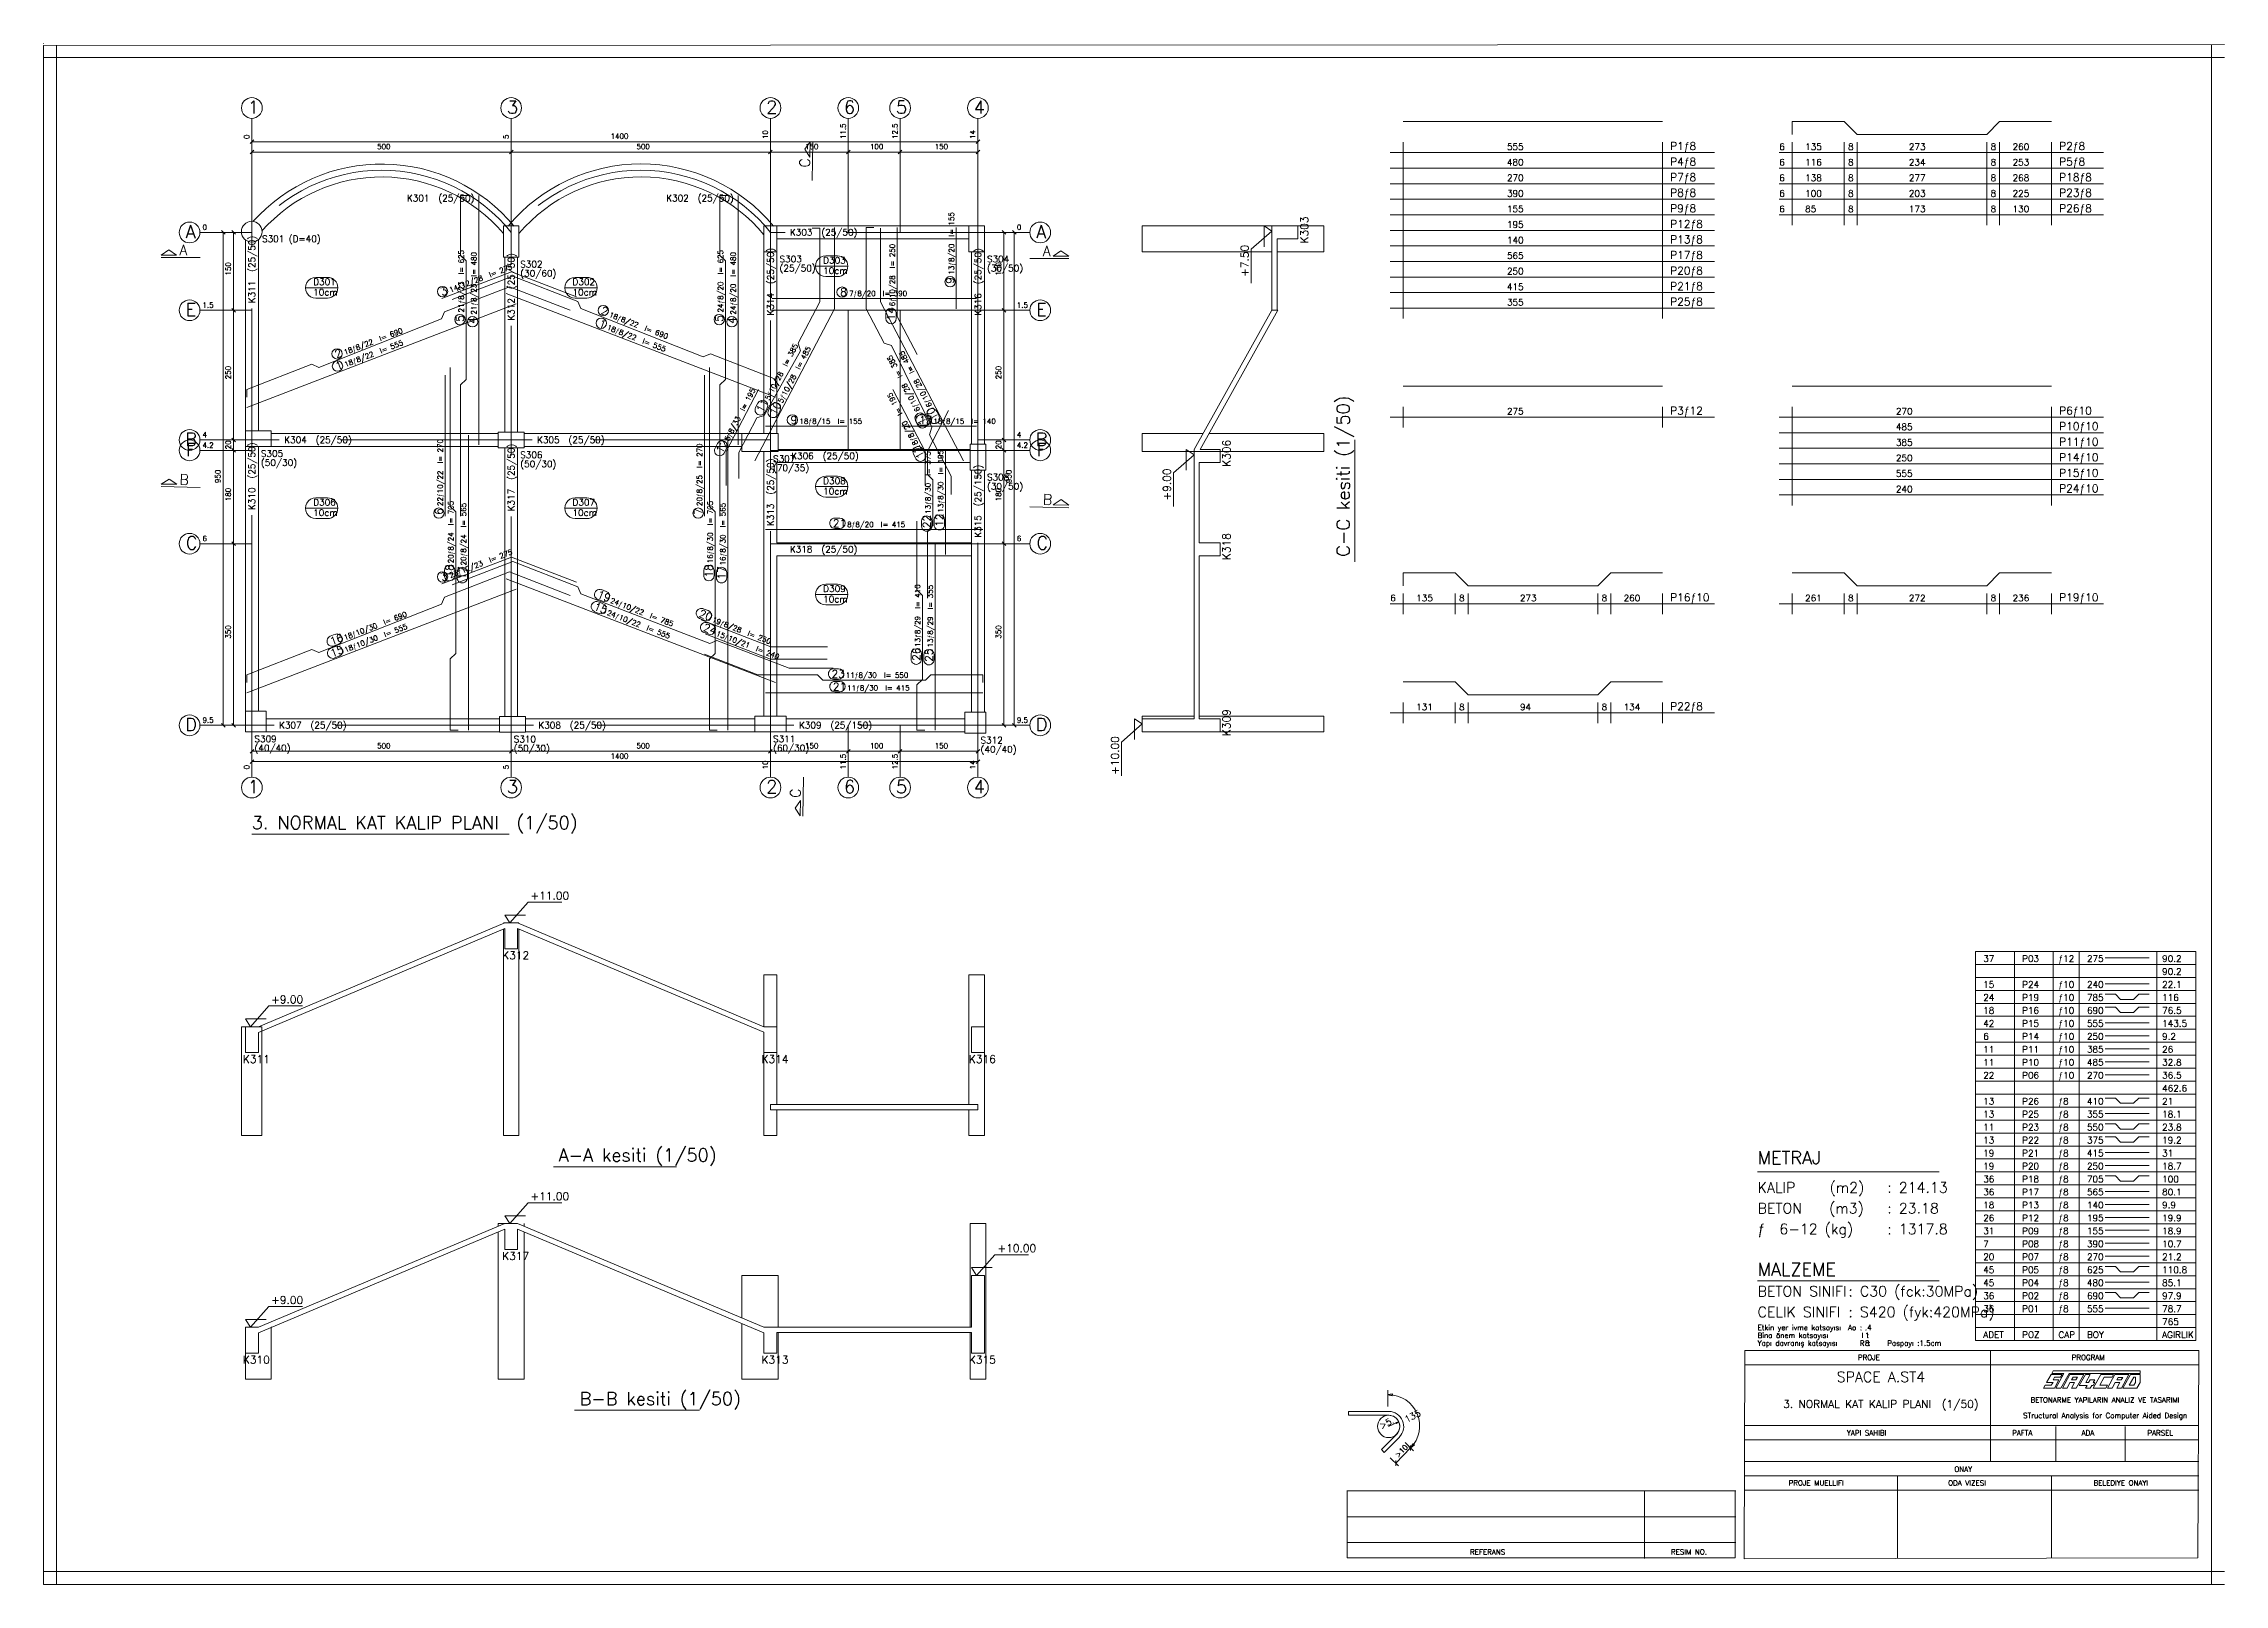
# Model space of a CAD drawing. Header units: inches. Extents: x 0 to 1.26, y 0 to 0.59.
# Drawn here: x 0 to 0.841, y 0 to 0.594 of the extents above; entities that cross this region are included whole.
import ezdxf

# ---------------------------------------------------------------- set-up
doc = ezdxf.new("R2010")
doc.units = ezdxf.units.IN
doc.header["$MEASUREMENT"] = 0
doc.linetypes.add('CENTER', pattern=[0.0065, 0.002, -0.001, 0.0005, -0.001, 0.002])
doc.linetypes.add('HIDDEN', pattern=[0.006, 0.002, -0.002, 0.002])
for name, color, linetype, lineweight in [('DONATI', 3, 'Continuous', 0), ('OLCU', 1, 'Continuous', 0), ('PENC2', 1, 'Continuous', 0), ('PENC3', 2, 'Continuous', 0), ('PENC4', 3, 'Continuous', 0), ('PEND2', 1, 'CENTER', 0), ('PENH2', 1, 'HIDDEN', 0)]:
    doc.layers.add(name, color=color, linetype=linetype, lineweight=lineweight)
doc.styles.add('RomanSTA', font='RomanSTA.ttf')

msp = doc.modelspace()

# ---------------------------------------------------------------- texts
at = {"layer": 'DONATI', "style": 'RomanSTA'}
for s, p in [('& 1- .1- 1- 5.000971- 0', (0.17841, 0.4977)), ('& 2- .1- 1- 0- 0', (0.28091, 0.4958)), ('& 2- .1- 1- 0- 0', (0.35198, 0.4918)), ('& 1- .1- 1- 0- 5.000971', (0.07841, 0.4537)), ('& 4- .1- 1- 0- 0', (0.27841, 0.4515)), ('& 2- .1- 1- 0- 0', (0.27841, 0.4465)), ('& 2- .1- 1- 0- 0', (0.33091, 0.4465)), ('& 1- .1- 1- 5.5- 0', (0.16781, 0.4393)), ('& 1- .1- 1- 5.5- 0', (0.26781, 0.4393)), ('& 1- .1- 1- 1.8- 0', (0.27431, 0.4331)), ('& 1- .1- 1- 1.8- 0', (0.35481, 0.4331)), ('& 2- .1- 1- 0- 0', (0.27841, 0.4067)), ('& 1- .1- 1- 3.39- 3.516371', (0.34781, 0.3971)), ('& 1- .1- 1- 5- 4', (0.17841, 0.3877)), ('& 1- .1- 1- 0- 5', (0.07841, 0.3437)), ('& 1- .1- 1- 5- 0', (0.27841, 0.3437)), ('& 1- .1- 1- 0- 5.201279', (0.16381, 0.3293)), ('& 1- .1- 1- 0- 5.201279', (0.26381, 0.3293)), ('& 1- .1- 1- 0- 1.8', (0.34381, 0.3293))]:
    msp.add_text(s, height=0.00000001, dxfattribs=at).set_placement(p)
at = {"layer": 'OLCU', "style": 'RomanSTA'}
for s, p in [('500', (0.12865, 0.5533)), ('1400', (0.21865, 0.5573)), ('500', (0.22865, 0.5533)), ('150', (0.29365, 0.5533)), ('100', (0.31865, 0.5533)), ('150', (0.34365, 0.5533)), ('500', (0.12865, 0.3223)), ('1400', (0.21865, 0.3183)), ('500', (0.22865, 0.3223)), ('150', (0.29365, 0.3223)), ('100', (0.31865, 0.3223)), ('150', (0.34365, 0.3223))]:
    msp.add_text(s, height=0.002, dxfattribs=at).set_placement(p)
for s, p in [('150', (0.07218, 0.5046)), ('150', (0.36922, 0.5046)), ('250', (0.07218, 0.4646)), ('250', (0.36922, 0.4646)), ('20', (0.07218, 0.4376)), ('20', (0.36922, 0.4376)), ('950', (0.06818, 0.4246)), ('950', (0.37322, 0.4246)), ('180', (0.07218, 0.4176)), ('180', (0.36922, 0.4176)), ('350', (0.07218, 0.3646)), ('350', (0.36922, 0.3646))]:
    msp.add_text(s, height=0.002, rotation=90.00123, dxfattribs=at).set_placement(p)
at = {"layer": 'PENC2', "style": 'RomanSTA'}
for s, height, p in [('4#3/C:\\Sta4V12\\STA4DATA\\3D_EV1', 0.000001, (0, 0.594)), ('555', 0.0025, (0.56433, 0.553)), ('6', 0.0025, (0.66933, 0.553)), ('135', 0.0025, (0.67933, 0.553)), ('8', 0.0025, (0.69583, 0.553)), ('273', 0.0025, (0.71933, 0.553)), ('8', 0.0025, (0.75083, 0.553)), ('260', 0.0025, (0.75933, 0.553)), ('480', 0.0025, (0.56433, 0.547)), ('6', 0.0025, (0.66933, 0.547)), ('116', 0.0025, (0.67933, 0.547)), ('8', 0.0025, (0.69583, 0.547)), ('234', 0.0025, (0.71933, 0.547)), ('8', 0.0025, (0.75083, 0.547)), ('253', 0.0025, (0.75933, 0.547)), ('270', 0.0025, (0.56433, 0.541)), ('6', 0.0025, (0.66933, 0.541)), ('138', 0.0025, (0.67933, 0.541)), ('8', 0.0025, (0.69583, 0.541)), ('277', 0.0025, (0.71933, 0.541)), ('8', 0.0025, (0.75083, 0.541)), ('268', 0.0025, (0.75933, 0.541)), ('390', 0.0025, (0.56433, 0.535)), ('155', 0.0025, (0.56433, 0.529)), ('6', 0.0025, (0.66933, 0.535)), ('6', 0.0025, (0.66933, 0.529)), ('85', 0.0025, (0.67933, 0.529)), ('100', 0.0025, (0.67933, 0.535)), ('8', 0.0025, (0.69583, 0.535)), ('8', 0.0025, (0.69583, 0.529)), ('203', 0.0025, (0.71933, 0.535)), ('173', 0.0025, (0.71933, 0.529)), ('8', 0.0025, (0.75083, 0.535)), ('8', 0.0025, (0.75083, 0.529)), ('225', 0.0025, (0.75933, 0.535)), ('130', 0.0025, (0.75933, 0.529)), ('0', 0.002, (0.06129, 0.5222)), ('0', 0.002, (0.37533, 0.5222)), ('195', 0.0025, (0.56433, 0.523)), ('565', 0.0025, (0.56433, 0.511)), ('140', 0.0025, (0.56433, 0.517)), ('250', 0.0025, (0.56433, 0.505)), ('  7ƒ8/20  l= 390', 0.002, (0.3079, 0.4967)), ('415', 0.0025, (0.56433, 0.499)), ('1.5', 0.002, (0.06129, 0.4922)), ('1.5', 0.002, (0.37533, 0.4922)), ('355', 0.0025, (0.56433, 0.493)), ('  18ƒ8/15  l= 155', 0.002, (0.28878, 0.4474)), ('  18ƒ8/15  l= 140', 0.002, (0.3404, 0.4474)), ('275', 0.0025, (0.56433, 0.451)), ('270', 0.0025, (0.71433, 0.451)), ('485', 0.0025, (0.71433, 0.445)), ('4', 0.002, (0.06129, 0.4422)), ('4.2', 0.002, (0.06129, 0.4382)), ('4', 0.002, (0.37533, 0.4422)), ('4.2', 0.002, (0.37533, 0.4382)), ('385', 0.0025, (0.71433, 0.439)), ('250', 0.0025, (0.71433, 0.433)), ('555', 0.0025, (0.71433, 0.427)), ('240', 0.0025, (0.71433, 0.421)), ('6', 0.002, (0.06129, 0.4022)), ('  8ƒ8/20  l= 415', 0.002, (0.30715, 0.4076)), ('6', 0.002, (0.37533, 0.4022)), ('6', 0.0025, (0.51933, 0.379)), ('135', 0.0025, (0.52933, 0.379)), ('8', 0.0025, (0.54583, 0.379)), ('273', 0.0025, (0.56933, 0.379)), ('8', 0.0025, (0.60083, 0.379)), ('260', 0.0025, (0.60933, 0.379)), ('261', 0.0025, (0.67933, 0.379)), ('8', 0.0025, (0.69583, 0.379)), ('272', 0.0025, (0.71933, 0.379)), ('8', 0.0025, (0.75083, 0.379)), ('236', 0.0025, (0.75933, 0.379)), ('  11ƒ8/30  l= 550', 0.002, (0.30664, 0.3495)), ('  11ƒ8/30  l= 415', 0.002, (0.30715, 0.3446)), ('131', 0.0025, (0.52933, 0.337)), ('8', 0.0025, (0.54583, 0.337)), ('94', 0.0025, (0.56933, 0.337)), ('8', 0.0025, (0.60083, 0.337)), ('134', 0.0025, (0.60933, 0.337)), ('9.5', 0.002, (0.06129, 0.3322)), ('9.5', 0.002, (0.37533, 0.3322))]:
    msp.add_text(s, height=height, dxfattribs=at).set_placement(p)
for s, height, rotation, p in [('0', 0.002, 90.00123, (0.07931, 0.5572)), ('5', 0.002, 90.00123, (0.17931, 0.5572)), ('10', 0.002, 90.00123, (0.27931, 0.5572)), ('11.5', 0.002, 90.00123, (0.30931, 0.5572)), ('12.5', 0.002, 90.00123, (0.32931, 0.5572)), ('14', 0.002, 90.00123, (0.35931, 0.5572)), ('  13ƒ8/20  l= 155', 0.002, 90.00123, (0.3511, 0.5022)), ('  21ƒ8/23  l= 625', 0.002, 90.00123, (0.16205, 0.4876)), ('  21ƒ8/23  l= 480', 0.002, 90.00123, (0.16693, 0.4868)), ('  24ƒ8/20  l= 625', 0.002, 90.00123, (0.26205, 0.4876)), ('  24ƒ8/20  l= 480', 0.002, 90.00123, (0.26693, 0.4868)), ('  6ƒ10/28  l= 250', 0.002, 90.00155, (0.3283, 0.49)), ('  14ƒ12/28  l= 275', 0.002, 21.0748, (0.15438, 0.497)), ('  18ƒ8/22  l= 690', 0.002, 338.93011, (0.21531, 0.4897)), ('  18ƒ8/22  l= 690', 0.002, 21.0748, (0.11368, 0.473)), ('  18ƒ8/22  l= 555', 0.002, 21.0748, (0.11387, 0.4683)), ('  18ƒ8/22  l= 555', 0.002, 338.93011, (0.21451, 0.4848)), ('  5ƒ10/28  l= 385', 0.002, 62.44808, (0.27862, 0.4539)), ('  5ƒ10/28  l= 485', 0.002, 62.44808, (0.28359, 0.4528)), ('  6ƒ10/28  l= 385', 0.002, 117.55436, (0.33935, 0.4503)), ('  6ƒ10/28  l= 485', 0.002, 117.55436, (0.34396, 0.452)), ('  5ƒ8/33  l= 195', 0.002, 62.44808, (0.26298, 0.4382)), ('  8ƒ8/20  l= 195', 0.002, 117.55436, (0.33857, 0.4374)), ('  22ƒ10/22  l= 270', 0.002, 90.00123, (0.15393, 0.413)), ('  20ƒ8/25  l= 270', 0.002, 90.00123, (0.25393, 0.413)), ('  13ƒ8/30  l= 375', 0.002, 90.00123, (0.34205, 0.41)), ('  13ƒ8/30  l= 195', 0.002, 90.00123, (0.34693, 0.4105)), ('  20ƒ8/24  l= 705', 0.002, 90.00123, (0.15805, 0.3909)), ('  20ƒ8/24  l= 565', 0.002, 90.00123, (0.16293, 0.3901)), ('  16ƒ8/30  l= 705', 0.002, 90.00123, (0.25805, 0.3909)), ('  16ƒ8/30  l= 565', 0.002, 90.00123, (0.26293, 0.3901)), ('  23ƒ12/23  l= 275', 0.002, 21.07479, (0.15438, 0.387)), ('  24ƒ10/22  l= 785', 0.002, 338.93011, (0.21578, 0.3795)), ('  13ƒ8/29  l= 410', 0.002, 90.00123, (0.33805, 0.3587)), ('  13ƒ8/29  l= 355', 0.002, 90.00123, (0.34293, 0.3585)), ('  18ƒ10/30  l= 690', 0.002, 21.07479, (0.11368, 0.363)), ('  18ƒ10/30  l= 555', 0.002, 21.07479, (0.11387, 0.3583)), ('  24ƒ10/22  l= 555', 0.002, 338.93011, (0.21451, 0.3748)), ('  19ƒ8/28  l= 250', 0.002, 338.93011, (0.25502, 0.3721)), ('  15ƒ10/21  l= 240', 0.002, -21.07449, (0.25663, 0.3668)), ('11.5', 0.002, 90.00123, (0.30931, 0.3142)), ('12.5', 0.002, 90.00123, (0.32931, 0.3142)), ('0', 0.002, 90.00123, (0.07931, 0.3142)), ('5', 0.002, 90.00123, (0.17931, 0.3142)), ('10', 0.002, 90.00123, (0.27931, 0.3142)), ('14', 0.002, 90.00123, (0.35931, 0.3142)), ('>5‚', 0.0025, 27.00037, (0.51598, 0.0598)), ('135', 0.0025, 27.00037, (0.52565, 0.0623))]:
    msp.add_text(s, height=height, rotation=rotation, dxfattribs=at).set_placement(p)
at = {"layer": 'PENC3', "style": 'RomanSTA'}
for s, height, p in [('P1ƒ8', 0.003, (0.62733, 0.553)), ('P2ƒ8', 0.003, (0.77733, 0.553)), ('P4ƒ8', 0.003, (0.62733, 0.547)), ('P5ƒ8', 0.003, (0.77733, 0.547)), ('P7ƒ8', 0.003, (0.62733, 0.541)), ('P18ƒ8', 0.003, (0.77733, 0.541)), ('K301  (25/50)', 0.0025, (0.1401, 0.5332)), ('K302  (25/50)', 0.0025, (0.24011, 0.5332)), ('P8ƒ8', 0.003, (0.62733, 0.535)), ('P9ƒ8', 0.003, (0.62733, 0.529)), ('P23ƒ8', 0.003, (0.77733, 0.535)), ('P26ƒ8', 0.003, (0.77733, 0.529)), ('K303  (25/50)', 0.0025, (0.28781, 0.52)), ('P12ƒ8', 0.003, (0.62733, 0.523)), ('S301 (D=40)', 0.0025, (0.08425, 0.5175)), ('P13ƒ8', 0.003, (0.62733, 0.517)), ('P17ƒ8', 0.003, (0.62733, 0.511)), ('S302', 0.0025, (0.18381, 0.5077)), ('(30/60)', 0.0025, (0.18381, 0.5042)), ('S303', 0.0025, (0.28381, 0.5097)), ('(25/50)', 0.0025, (0.28381, 0.5062)), ('D303', 0.0025, (0.30065, 0.5092)), ('10cm', 0.0025, (0.30065, 0.5052)), ('S304', 0.0025, (0.36381, 0.5097)), ('(30/50)', 0.0025, (0.36381, 0.5062)), ('P20ƒ8', 0.003, (0.62733, 0.505)), ('D301', 0.0025, (0.10398, 0.5009)), ('10cm', 0.0025, (0.10398, 0.4969)), ('D302', 0.0025, (0.20398, 0.5009)), ('10cm', 0.0025, (0.20398, 0.4969)), ('P21ƒ8', 0.003, (0.62733, 0.499)), ('P25ƒ8', 0.003, (0.62733, 0.493)), ('P3ƒ12', 0.003, (0.62733, 0.451)), ('P6ƒ10', 0.003, (0.77733, 0.451)), ('P10ƒ10', 0.003, (0.77733, 0.445)), ('K304  (25/50)', 0.0025, (0.09281, 0.44)), ('K305  (25/50)', 0.0025, (0.19031, 0.44)), ('P11ƒ10', 0.003, (0.77733, 0.439)), ('S305', 0.0025, (0.08381, 0.4347)), ('(50/30)', 0.0025, (0.08381, 0.4312)), ('S306', 0.0025, (0.18381, 0.4342)), ('(50/30)', 0.0025, (0.18381, 0.4307)), ('S307', 0.0025, (0.28131, 0.4327)), ('(70/35)', 0.0025, (0.28131, 0.4292)), ('K306  (25/50)', 0.0025, (0.28831, 0.4338)), ('P14ƒ10', 0.003, (0.77733, 0.433)), ('P15ƒ10', 0.003, (0.77733, 0.427)), ('D308', 0.0025, (0.30065, 0.4242)), ('10cm', 0.0025, (0.30065, 0.4202)), ('S308', 0.0025, (0.36381, 0.4256)), ('(30/50)', 0.0025, (0.36381, 0.4221)), ('P24ƒ10', 0.003, (0.77733, 0.421)), ('D306', 0.0025, (0.10398, 0.4159)), ('10cm', 0.0025, (0.10398, 0.4119)), ('D307', 0.0025, (0.20398, 0.4159)), ('10cm', 0.0025, (0.20398, 0.4119)), ('K318  (25/50)', 0.0025, (0.28781, 0.3978)), ('D309', 0.0025, (0.30065, 0.3826)), ('10cm', 0.0025, (0.30065, 0.3786)), ('P16ƒ10', 0.003, (0.62733, 0.379)), ('P19ƒ10', 0.003, (0.77733, 0.379)), ('P22ƒ8', 0.003, (0.62733, 0.337)), ('K307  (25/50)', 0.0025, (0.09081, 0.33)), ('K308  (25/50)', 0.0025, (0.19081, 0.33)), ('K309  (25/150)', 0.0025, (0.29131, 0.33)), ('S309', 0.0025, (0.08131, 0.3247)), ('(40/40)', 0.0025, (0.08131, 0.3212)), ('S310', 0.0025, (0.18131, 0.3246)), ('(50/30)', 0.0025, (0.18131, 0.3211)), ('S311', 0.0025, (0.28131, 0.3247)), ('(60/30)', 0.0025, (0.28131, 0.3212)), ('S312', 0.0025, (0.36131, 0.3242)), ('(40/40)', 0.0025, (0.36131, 0.3207)), ('+11.00', 0.003, (0.18781, 0.264)), ('K312', 0.003, (0.17681, 0.241)), ('37', 0.0025, (0.748, 0.24)), ('P03', 0.0025, (0.763, 0.24)), ('ƒ12', 0.0025, (0.777, 0.24)), ('275', 0.0025, (0.788, 0.24)), ('90.2', 0.0025, (0.817, 0.24)), ('90.2', 0.0025, (0.817, 0.235)), ('24', 0.0025, (0.748, 0.225)), ('15', 0.0025, (0.748, 0.23)), ('P24', 0.0025, (0.763, 0.23)), ('P19', 0.0025, (0.763, 0.225)), ('ƒ10', 0.0025, (0.777, 0.23)), ('ƒ10', 0.0025, (0.777, 0.225)), ('240', 0.0025, (0.788, 0.23)), ('785', 0.0025, (0.788, 0.225)), ('22.1', 0.0025, (0.817, 0.23)), ('116', 0.0025, (0.817, 0.225)), ('+9.00', 0.003, (0.08781, 0.224)), ('18', 0.0025, (0.748, 0.22)), ('P16', 0.0025, (0.763, 0.22)), ('ƒ10', 0.0025, (0.777, 0.22)), ('690', 0.0025, (0.788, 0.22)), ('76.5', 0.0025, (0.817, 0.22)), ('42', 0.0025, (0.748, 0.215)), ('6', 0.0025, (0.748, 0.21)), ('P15', 0.0025, (0.763, 0.215)), ('P14', 0.0025, (0.763, 0.21)), ('ƒ10', 0.0025, (0.777, 0.215)), ('ƒ10', 0.0025, (0.777, 0.21)), ('555', 0.0025, (0.788, 0.215)), ('250', 0.0025, (0.788, 0.21)), ('9.2', 0.0025, (0.817, 0.21)), ('143.5', 0.0025, (0.817, 0.215)), ('K311', 0.003, (0.07681, 0.201)), ('K314', 0.003, (0.27681, 0.201)), ('K316', 0.003, (0.35681, 0.201)), ('11', 0.0025, (0.748, 0.205)), ('11', 0.0025, (0.748, 0.2)), ('P11', 0.0025, (0.763, 0.205)), ('P10', 0.0025, (0.763, 0.2)), ('ƒ10', 0.0025, (0.777, 0.205)), ('ƒ10', 0.0025, (0.777, 0.2)), ('385', 0.0025, (0.788, 0.205)), ('485', 0.0025, (0.788, 0.2)), ('26', 0.0025, (0.817, 0.205)), ('32.8', 0.0025, (0.817, 0.2)), ('22', 0.0025, (0.748, 0.195)), ('P06', 0.0025, (0.763, 0.195)), ('ƒ10', 0.0025, (0.777, 0.195)), ('270', 0.0025, (0.788, 0.195)), ('36.5', 0.0025, (0.817, 0.195)), ('13', 0.0025, (0.748, 0.185)), ('P26', 0.0025, (0.763, 0.185)), ('ƒ8', 0.0025, (0.777, 0.185)), ('410', 0.0025, (0.788, 0.185)), ('462.6', 0.0025, (0.817, 0.19)), ('21', 0.0025, (0.817, 0.185)), ('13', 0.0025, (0.748, 0.18)), ('11', 0.0025, (0.748, 0.175)), ('P25', 0.0025, (0.763, 0.18)), ('P23', 0.0025, (0.763, 0.175)), ('ƒ8', 0.0025, (0.777, 0.18)), ('ƒ8', 0.0025, (0.777, 0.175)), ('355', 0.0025, (0.788, 0.18)), ('550', 0.0025, (0.788, 0.175)), ('23.8', 0.0025, (0.817, 0.175)), ('18.1', 0.0025, (0.817, 0.18)), ('13', 0.0025, (0.748, 0.17)), ('P22', 0.0025, (0.763, 0.17)), ('ƒ8', 0.0025, (0.777, 0.17)), ('375', 0.0025, (0.788, 0.17)), ('19.2', 0.0025, (0.817, 0.17)), ('19', 0.0025, (0.748, 0.165)), ('19', 0.0025, (0.748, 0.16)), ('P21', 0.0025, (0.763, 0.165)), ('P20', 0.0025, (0.763, 0.16)), ('ƒ8', 0.0025, (0.777, 0.165)), ('ƒ8', 0.0025, (0.777, 0.16)), ('415', 0.0025, (0.788, 0.165)), ('250', 0.0025, (0.788, 0.16)), ('31', 0.0025, (0.817, 0.165)), ('18.7', 0.0025, (0.817, 0.16)), ('36', 0.0025, (0.748, 0.155)), ('36', 0.0025, (0.748, 0.15)), ('P18', 0.0025, (0.763, 0.155)), ('P17', 0.0025, (0.763, 0.15)), ('ƒ8', 0.0025, (0.777, 0.155)), ('ƒ8', 0.0025, (0.777, 0.15)), ('705', 0.0025, (0.788, 0.155)), ('565', 0.0025, (0.788, 0.15)), ('80.1', 0.0025, (0.817, 0.15)), ('100', 0.0025, (0.817, 0.155)), ('+11.00', 0.003, (0.18781, 0.1481)), ('18', 0.0025, (0.748, 0.145)), ('P13', 0.0025, (0.763, 0.145)), ('ƒ8', 0.0025, (0.777, 0.145)), ('140', 0.0025, (0.788, 0.145)), ('9.9', 0.0025, (0.817, 0.145)), ('26', 0.0025, (0.748, 0.14)), ('31', 0.0025, (0.748, 0.135)), ('P12', 0.0025, (0.763, 0.14)), ('P09', 0.0025, (0.763, 0.135)), ('ƒ8', 0.0025, (0.777, 0.14)), ('ƒ8', 0.0025, (0.777, 0.135)), ('195', 0.0025, (0.788, 0.14)), ('155', 0.0025, (0.788, 0.135)), ('19.9', 0.0025, (0.817, 0.14)), ('18.9', 0.0025, (0.817, 0.135)), ('K317', 0.003, (0.17681, 0.1251)), ('+10.00', 0.003, (0.36781, 0.1281)), ('7', 0.0025, (0.748, 0.13)), ('20', 0.0025, (0.748, 0.125)), ('P08', 0.0025, (0.763, 0.13)), ('P07', 0.0025, (0.763, 0.125)), ('ƒ8', 0.0025, (0.777, 0.13)), ('ƒ8', 0.0025, (0.777, 0.125)), ('390', 0.0025, (0.788, 0.13)), ('270', 0.0025, (0.788, 0.125)), ('21.2', 0.0025, (0.817, 0.125)), ('10.7', 0.0025, (0.817, 0.13)), ('45', 0.0025, (0.748, 0.12)), ('P05', 0.0025, (0.763, 0.12)), ('ƒ8', 0.0025, (0.777, 0.12)), ('625', 0.0025, (0.788, 0.12)), ('110.8', 0.0025, (0.817, 0.12)), ('+9.00', 0.003, (0.08781, 0.1081)), ('BETON SINIFI', 0.004, (0.661, 0.111)), ('45', 0.0025, (0.748, 0.115)), ('36', 0.0025, (0.748, 0.11)), ('P04', 0.0025, (0.763, 0.115)), ('P02', 0.0025, (0.763, 0.11)), ('ƒ8', 0.0025, (0.777, 0.115)), ('ƒ8', 0.0025, (0.777, 0.11)), ('480', 0.0025, (0.788, 0.115)), ('690', 0.0025, (0.788, 0.11)), ('85.1', 0.0025, (0.817, 0.115)), ('97.9', 0.0025, (0.817, 0.11)), ('CELIK SINIFI', 0.004, (0.661, 0.103)), ('36', 0.0025, (0.748, 0.105)), ('P01', 0.0025, (0.763, 0.105)), ('ƒ8', 0.0025, (0.777, 0.105)), ('555', 0.0025, (0.788, 0.105)), ('78.7', 0.0025, (0.817, 0.105)), ('765', 0.0025, (0.817, 0.1)), ('Yapı davranış katsayısı    R :', 0.002, (0.661, 0.092)), ('Etkin yer ivme katsayısı  Ao :', 0.002, (0.661, 0.098)), ('Bina önem katsayısı       I :', 0.002, (0.661, 0.095)), (' 8', 0.002, (0.701, 0.092)), (' .4', 0.002, (0.701, 0.098)), (' 1', 0.002, (0.701, 0.095)), ('Paspayı :1.5cm', 0.002, (0.711, 0.092)), ('ADET', 0.0025, (0.748, 0.095)), ('POZ', 0.0025, (0.763, 0.095)), ('CAP', 0.0025, (0.777, 0.095)), ('BOY', 0.0025, (0.788, 0.095)), ('AGIRLIK', 0.0025, (0.817, 0.095)), ('K310', 0.003, (0.07681, 0.0851)), ('K313', 0.003, (0.27681, 0.0851)), ('K315', 0.003, (0.35681, 0.0851)), ('PROJE', 0.002, (0.69967, 0.0865)), ('PROGRAM', 0.002, (0.78213, 0.0865)), ('3. NORMAL KAT KALIP PLANI  (1/50)', 0.003, (0.67085, 0.068)), ('BETONARME YAPILARIN ANALIZ VE TASARIMI', 0.002, (0.76625, 0.0701)), ('YAPI SAHIBI', 0.002, (0.69539, 0.0574)), ('PAFTA', 0.002, (0.75917, 0.0574)), ('STructural Analysis for Computer Aided Design', 0.002, (0.76338, 0.0641)), ('ADA', 0.002, (0.78592, 0.0574)), ('PARSEL', 0.002, (0.8113, 0.0574)), ('ONAY', 0.002, (0.73688, 0.0434)), ('PROJE MUELLIFI', 0.002, (0.67294, 0.0381)), ('ODA VIZESI', 0.002, (0.73448, 0.0381)), ('BELEDIYE ONAYI', 0.002, (0.79052, 0.0381)), ('REFERANS', 0.002, (0.55011, 0.0115)), ('RESIM NO.', 0.002, (0.62757, 0.0115))]:
    msp.add_text(s, height=height, dxfattribs=at).set_placement(p)
for s, height, rotation, p in [('K303', 0.003, 90.00123, (0.48767, 0.517)), ('K311  (25/50)', 0.0025, 90.00123, (0.08157, 0.4939)), ('K314  (25/50)', 0.0025, 90.00123, (0.28157, 0.4892)), ('K316  (25/50)', 0.0025, 90.00123, (0.36157, 0.4891)), ('+7.50', 0.003, 90.00123, (0.46467, 0.5041)), ('K312  (25/50)', 0.0025, 90.00123, (0.18157, 0.4872)), ('K310  (25/50)', 0.0025, 90.00123, (0.08157, 0.4142)), ('K317  (25/50)', 0.0025, 90.00123, (0.18157, 0.4137)), ('K306', 0.003, 90.00123, (0.45767, 0.4308)), ('K313  (25/50)', 0.0025, 90.00123, (0.28157, 0.408)), ('K315  (25/150)', 0.0025, 90.00123, (0.36157, 0.4035)), ('+9.00', 0.003, 90.00123, (0.43467, 0.4178)), ('K318', 0.003, 90.00123, (0.45767, 0.3948)), ('K309', 0.003, 90.00123, (0.45767, 0.327)), ('+10.00', 0.003, 90.00123, (0.41467, 0.3121)), ('>10‚', 0.002, 45.00061, (0.52242, 0.0488))]:
    msp.add_text(s, height=height, rotation=rotation, dxfattribs=at).set_placement(p)
at = {"layer": 'PENC4', "style": 'RomanSTA'}
for s, height, p in [('1', 0.005, (0.0787, 0.567)), ('3', 0.005, (0.17869, 0.567)), ('2', 0.005, (0.27869, 0.567)), ('6', 0.005, (0.30868, 0.567)), ('5', 0.005, (0.32871, 0.567)), ('4', 0.005, (0.35869, 0.567)), ('A', 0.005, (0.05475, 0.519)), ('A', 0.005, (0.38279, 0.519)), ('8', 0.003, (0.30715, 0.4967)), ('E', 0.005, (0.05475, 0.489)), ('E', 0.005, (0.38279, 0.489)), ('9', 0.003, (0.28803, 0.4474)), ('13', 0.003, (0.33765, 0.4474)), ('B', 0.005, (0.05457, 0.439)), ('F', 0.005, (0.05486, 0.435)), ('B', 0.005, (0.38261, 0.439)), ('F', 0.005, (0.3829, 0.435)), ('C', 0.005, (0.05486, 0.399)), ('21', 0.003, (0.3044, 0.4076)), ('C', 0.005, (0.3829, 0.399)), ('23', 0.003, (0.30389, 0.3495)), ('21', 0.003, (0.3044, 0.3446)), ('D', 0.005, (0.05457, 0.329)), ('D', 0.005, (0.38261, 0.329)), ('1', 0.005, (0.0787, 0.305)), ('3', 0.005, (0.17869, 0.305)), ('2', 0.005, (0.27869, 0.305)), ('6', 0.005, (0.30868, 0.305)), ('5', 0.005, (0.32871, 0.305)), ('4', 0.005, (0.35869, 0.305)), ('3. NORMAL KAT KALIP PLANI  (1/50)', 0.005, (0.08031, 0.2912)), ('A-A kesiti (1/50)', 0.005, (0.19862, 0.163)), ('METRAJ', 0.005, (0.661, 0.162)), ('KALIP    (m2)', 0.004, (0.661, 0.151)), (': 214.13', 0.004, (0.711, 0.151)), ('BETON   (m3)', 0.004, (0.661, 0.143)), (': 23.18', 0.004, (0.711, 0.143)), ('ƒ  6-12 (kg)', 0.004, (0.661, 0.135)), (': 1317.8', 0.004, (0.711, 0.135)), ('MALZEME', 0.005, (0.661, 0.119)), (': C30 (fck:30MPa)', 0.004, (0.696, 0.111)), (': S420 (fyk:420MPa)', 0.004, (0.696, 0.103)), ('SPACE A.ST4', 0.004, (0.6915, 0.078)), ('B-B kesiti (1/50)', 0.005, (0.20675, 0.0691))]:
    msp.add_text(s, height=height, dxfattribs=at).set_placement(p)
for s, height, rotation, p in [('C', 0.004, 89.00121, (0.29549, 0.5462)), ('A', 0.004, 359.00488, (0.05231, 0.5125)), ('A', 0.004, 359.00488, (0.38531, 0.5121)), ('3', 0.003, 21.0748, (0.15368, 0.4967)), ('9', 0.003, 90.00123, (0.35109, 0.5014)), ('5', 0.003, 90.00123, (0.16205, 0.4868)), ('4', 0.003, 90.00123, (0.16693, 0.486)), ('2', 0.003, 338.93011, (0.21461, 0.49)), ('5', 0.003, 90.00123, (0.26205, 0.4868)), ('4', 0.003, 90.00123, (0.26693, 0.486)), ('14', 0.003, 90.00155, (0.3283, 0.4873)), ('1', 0.003, 338.93011, (0.21381, 0.485)), ('2', 0.003, 21.0748, (0.11298, 0.4727)), ('1', 0.003, 21.0748, (0.11317, 0.4681)), ('11', 0.003, 62.44808, (0.27735, 0.4514)), ('10', 0.003, 62.44808, (0.28232, 0.4504)), ('C-C kesiti (1/50)', 0.005, 90.00123, (0.50367, 0.3962)), ('11', 0.003, 117.55436, (0.34062, 0.4479)), ('10', 0.003, 117.55436, (0.34523, 0.4496)), ('12', 0.003, 62.44808, (0.26171, 0.4358)), ('12', 0.003, 117.55436, (0.33984, 0.435)), ('B', 0.004, 358.00486, (0.05234, 0.424)), ('6', 0.003, 90.00123, (0.15393, 0.4123)), ('7', 0.003, 90.00123, (0.25393, 0.4123)), ('12', 0.003, 90.00123, (0.34692, 0.4077)), ('B', 0.004, 358.00486, (0.38533, 0.4163)), ('22', 0.003, 90.00123, (0.34205, 0.4072)), ('3', 0.003, 21.07479, (0.15368, 0.3867)), ('18', 0.003, 90.00123, (0.15804, 0.3882)), ('17', 0.003, 90.00123, (0.16292, 0.3874)), ('18', 0.003, 90.00123, (0.25804, 0.3882)), ('17', 0.003, 90.00123, (0.26292, 0.3874)), ('19', 0.003, 338.93011, (0.21322, 0.3805)), ('15', 0.003, 338.93011, (0.21194, 0.3758)), ('20', 0.003, 338.93011, (0.25245, 0.3731)), ('24', 0.003, -21.07449, (0.25406, 0.3678)), ('16', 0.003, 21.07479, (0.11112, 0.362)), ('15', 0.003, 21.07479, (0.1113, 0.3574)), ('26', 0.003, 90.00123, (0.33804, 0.356)), ('25', 0.003, 90.00123, (0.34292, 0.3557)), ('C', 0.004, 89.00121, (0.29191, 0.3032))]:
    msp.add_text(s, height=height, rotation=rotation, dxfattribs=at).set_placement(p)

# ---------------------------------------------------------------- linework, layer by layer
at = {"layer": 'DONATI'}
for points in [[(0.16081, 0.4118), (0.16081, 0.4118), (0.16081, 0.4624), (0.16293, 0.4645), (0.16293, 0.5102), (0.16081, 0.5123), (0.16081, 0.5354), (0.16381, 0.5354), (0.16381, 0.5354)], [(0.16781, 0.4393), (0.16781, 0.4393), (0.16781, 0.5354), (0.16781, 0.5354)], [(0.26081, 0.4118), (0.26081, 0.4118), (0.26081, 0.4624), (0.26293, 0.4645), (0.26293, 0.5102), (0.26081, 0.5123), (0.26081, 0.5354), (0.26381, 0.5354), (0.26381, 0.5354)], [(0.26781, 0.4393), (0.26781, 0.4393), (0.26781, 0.5354), (0.26781, 0.5354)], [(0.2681, 0.4264), (0.2681, 0.4264), (0.2681, 0.4364), (0.27506, 0.4497), (0.27792, 0.4506), (0.29187, 0.4756), (0.29098, 0.4785), (0.29933, 0.4945), (0.29933, 0.5228), (0.29633, 0.5228), (0.29633, 0.5228)], [(0.27431, 0.4331), (0.27431, 0.4331), (0.30494, 0.4918), (0.30494, 0.5231), (0.30494, 0.5231)], [(0.35, 0.4202), (0.35, 0.4202), (0.35, 0.4272), (0.34165, 0.4432), (0.34255, 0.4461), (0.32701, 0.4776), (0.32415, 0.4785), (0.31719, 0.4918), (0.31719, 0.5231), (0.32019, 0.5231), (0.32019, 0.5231)], [(0.35481, 0.4331), (0.35481, 0.4331), (0.3228, 0.4945), (0.3228, 0.5228), (0.3228, 0.5228)], [(0.33684, 0.4742), (0.32919, 0.4888), (0.32919, 0.5231), (0.32919, 0.5231)], [(0.35198, 0.4918), (0.35198, 0.4918), (0.35198, 0.5231), (0.35198, 0.5231)], [(0.15357, 0.4957), (0.15357, 0.4957), (0.18041, 0.506), (0.20552, 0.4964), (0.20552, 0.4964)], [(0.0784, 0.4577), (0.0784, 0.4577), (0.0784, 0.4607), (0.10346, 0.4704), (0.1062, 0.4692), (0.1534, 0.4879), (0.15462, 0.4906), (0.17968, 0.5003), (0.20301, 0.4913), (0.20301, 0.4913)], [(0.15758, 0.4953), (0.15758, 0.4953), (0.18091, 0.5043), (0.20598, 0.4946), (0.2072, 0.4919), (0.25439, 0.4732), (0.25713, 0.4744), (0.2822, 0.4647), (0.2822, 0.4617), (0.2822, 0.4617)], [(0.17841, 0.4977), (0.17841, 0.4977), (0.28221, 0.4577), (0.28221, 0.4577)], [(0.07841, 0.4537), (0.07841, 0.4537), (0.18221, 0.4937), (0.18221, 0.4937)], [(0.28091, 0.4958), (0.28091, 0.4958), (0.35971, 0.4958), (0.35971, 0.4958)], [(0.33684, 0.4742), (0.33684, 0.4742)], [(0.15481, 0.4118), (0.15481, 0.4118), (0.15481, 0.4662), (0.15481, 0.4662)], [(0.15981, 0.3293), (0.15981, 0.3293), (0.15681, 0.3293), (0.15681, 0.3568), (0.15893, 0.3589), (0.15893, 0.4135), (0.15681, 0.4156), (0.15681, 0.4691), (0.15681, 0.4691)], [(0.25481, 0.4118), (0.25481, 0.4118), (0.25481, 0.4662), (0.25481, 0.4662)], [(0.25981, 0.3293), (0.25981, 0.3293), (0.25681, 0.3293), (0.25681, 0.3568), (0.25893, 0.3589), (0.25893, 0.4135), (0.25681, 0.4156), (0.25681, 0.4691), (0.25681, 0.4691)], [(0.26321, 0.4236), (0.26321, 0.4236), (0.26321, 0.4367), (0.27569, 0.4607), (0.27569, 0.4607)], [(0.33992, 0.4236), (0.33992, 0.4236), (0.33992, 0.4367), (0.32744, 0.4607), (0.32744, 0.4607)], [(0.27841, 0.4465), (0.27841, 0.4465), (0.30971, 0.4465), (0.30971, 0.4465)], [(0.33091, 0.4465), (0.33091, 0.4465), (0.35971, 0.4465), (0.35971, 0.4465)], [(0.34081, 0.3802), (0.34081, 0.3802), (0.34081, 0.4061), (0.34293, 0.4082), (0.34293, 0.4258), (0.34081, 0.4279), (0.34081, 0.4369), (0.34891, 0.4525), (0.34891, 0.4525)], [(0.16381, 0.3293), (0.16381, 0.3293), (0.16381, 0.4431), (0.16381, 0.4431)], [(0.26381, 0.3293), (0.26381, 0.3293), (0.26381, 0.4431), (0.26381, 0.4431)], [(0.34781, 0.3971), (0.34781, 0.3971), (0.34781, 0.4369), (0.34781, 0.4369)], [(0.27841, 0.4067), (0.27841, 0.4067), (0.36221, 0.4067), (0.36221, 0.4067)], [(0.33981, 0.3293), (0.33981, 0.3293), (0.33681, 0.3293), (0.33681, 0.3468), (0.33893, 0.3489), (0.33893, 0.3813), (0.33681, 0.3834), (0.33681, 0.4099), (0.33681, 0.4099)], [(0.15357, 0.3857), (0.15357, 0.3857), (0.18041, 0.396), (0.20551, 0.3864), (0.20551, 0.3864)], [(0.34381, 0.3293), (0.34381, 0.3293), (0.34381, 0.4009), (0.34381, 0.4009)], [(0.0784, 0.3477), (0.0784, 0.3477), (0.0784, 0.3507), (0.10346, 0.3604), (0.1062, 0.3592), (0.1534, 0.3779), (0.15462, 0.3806), (0.17968, 0.3903), (0.20301, 0.3813), (0.20301, 0.3813)], [(0.15759, 0.3853), (0.15759, 0.3853), (0.18091, 0.3943), (0.20598, 0.3846), (0.2072, 0.3819), (0.25691, 0.3627), (0.25965, 0.3639), (0.28751, 0.3532), (0.30451, 0.3532), (0.30451, 0.3532)], [(0.17841, 0.3877), (0.17841, 0.3877), (0.28221, 0.3477), (0.28221, 0.3477)], [(0.07841, 0.3437), (0.07841, 0.3437), (0.18221, 0.3837), (0.18221, 0.3837)], [(0.25357, 0.3718), (0.25357, 0.3718), (0.28041, 0.3614), (0.30231, 0.3614), (0.30231, 0.3614)], [(0.25518, 0.3664), (0.25518, 0.3664), (0.28028, 0.3567), (0.30218, 0.3567), (0.30218, 0.3567)], [(0.25487, 0.3586), (0.25487, 0.3586), (0.2754, 0.3507), (0.2984, 0.3507), (0.30052, 0.3486), (0.34007, 0.3486), (0.3422, 0.3507), (0.3622, 0.3507), (0.3622, 0.3477), (0.3622, 0.3477)], [(0.27841, 0.3437), (0.27841, 0.3437), (0.36221, 0.3437), (0.36221, 0.3437)]]:
    msp.add_lwpolyline(points, dxfattribs=at)
at = {"layer": 'OLCU', "linetype": 'Continuous'}
for p, q in [((0.07961, 0.5555), (0.08102, 0.5569)), ((0.08031, 0.5547), (0.08031, 0.5592)), ((0.08031, 0.5562), (0.36031, 0.5562)), ((0.08031, 0.5507), (0.08031, 0.5552)), ((0.18031, 0.5507), (0.18031, 0.5552)), ((0.28031, 0.5507), (0.28031, 0.5552)), ((0.31031, 0.5507), (0.31031, 0.5552)), ((0.33031, 0.5507), (0.33031, 0.5552)), ((0.35961, 0.5555), (0.36102, 0.5569)), ((0.36031, 0.5547), (0.36031, 0.5592)), ((0.36031, 0.5507), (0.36031, 0.5552)), ((0.07961, 0.5515), (0.08102, 0.5529)), ((0.08031, 0.5522), (0.18031, 0.5522)), ((0.17961, 0.5515), (0.18102, 0.5529)), ((0.18031, 0.5522), (0.28031, 0.5522)), ((0.27961, 0.5515), (0.28102, 0.5529)), ((0.28031, 0.5522), (0.31031, 0.5522)), ((0.30961, 0.5515), (0.31102, 0.5529)), ((0.31031, 0.5522), (0.33031, 0.5522)), ((0.32961, 0.5515), (0.33102, 0.5529)), ((0.33031, 0.5522), (0.36031, 0.5522)), ((0.35961, 0.5515), (0.36102, 0.5529)), ((0.07, 0.5205), (0.06859, 0.5219)), ((0.074, 0.5205), (0.07259, 0.5219)), ((0.37104, 0.5205), (0.36963, 0.5219)), ((0.37504, 0.5205), (0.37363, 0.5219)), ((0.07079, 0.5212), (0.06629, 0.5212)), ((0.06929, 0.5212), (0.06929, 0.3312)), ((0.07479, 0.5212), (0.07029, 0.5212)), ((0.07329, 0.5212), (0.07329, 0.4912)), ((0.37183, 0.5212), (0.36733, 0.5212)), ((0.37033, 0.5212), (0.37033, 0.4912)), ((0.37583, 0.5212), (0.37133, 0.5212)), ((0.37433, 0.5212), (0.37433, 0.3312)), ((0.07479, 0.4912), (0.07029, 0.4912)), ((0.074, 0.4905), (0.07259, 0.4919)), ((0.07329, 0.4912), (0.07329, 0.4412)), ((0.3248, 0.488), (0.3248, 0.49)), ((0.3288, 0.488), (0.3288, 0.49)), ((0.37183, 0.4912), (0.36733, 0.4912)), ((0.37104, 0.4905), (0.36963, 0.4919)), ((0.37033, 0.4912), (0.37033, 0.4412)), ((0.27459, 0.4537), (0.27549, 0.4554)), ((0.27956, 0.4527), (0.28047, 0.4544)), ((0.27814, 0.4518), (0.27904, 0.4536)), ((0.28311, 0.4508), (0.28401, 0.4526)), ((0.33717, 0.4469), (0.33626, 0.4486)), ((0.3384, 0.4509), (0.34035, 0.4509)), ((0.3384, 0.4469), (0.34035, 0.4469)), ((0.34071, 0.4488), (0.33981, 0.4505)), ((0.34178, 0.4486), (0.34088, 0.4504)), ((0.34533, 0.4505), (0.34443, 0.4522)), ((0.07479, 0.4412), (0.07029, 0.4412)), ((0.074, 0.4405), (0.07259, 0.4419)), ((0.074, 0.4365), (0.07259, 0.4379)), ((0.07329, 0.4412), (0.07329, 0.4372)), ((0.25895, 0.4381), (0.25986, 0.4398)), ((0.2625, 0.4362), (0.2634, 0.4379)), ((0.33994, 0.4359), (0.33904, 0.4376)), ((0.37183, 0.4412), (0.36733, 0.4412)), ((0.37104, 0.4405), (0.36963, 0.4419)), ((0.37104, 0.4365), (0.36963, 0.4379)), ((0.37033, 0.4412), (0.37033, 0.4372)), ((0.07479, 0.4372), (0.07029, 0.4372)), ((0.07329, 0.4372), (0.07329, 0.4012)), ((0.33639, 0.434), (0.33549, 0.4357)), ((0.37183, 0.4372), (0.36733, 0.4372)), ((0.37033, 0.4372), (0.37033, 0.4012)), ((0.30515, 0.4111), (0.3071, 0.4111)), ((0.30515, 0.4071), (0.3071, 0.4071)), ((0.33855, 0.408), (0.33855, 0.4099)), ((0.34255, 0.408), (0.34255, 0.4099)), ((0.34343, 0.4085), (0.34343, 0.4104)), ((0.34743, 0.4085), (0.34743, 0.4104)), ((0.07479, 0.4012), (0.07029, 0.4012)), ((0.074, 0.4005), (0.07259, 0.4019)), ((0.07329, 0.4012), (0.07329, 0.3312)), ((0.37183, 0.4012), (0.36733, 0.4012)), ((0.37104, 0.4005), (0.36963, 0.4019)), ((0.37033, 0.4012), (0.37033, 0.3312)), ((0.15455, 0.3889), (0.15455, 0.3909)), ((0.15855, 0.3889), (0.15855, 0.3909)), ((0.15943, 0.3881), (0.15943, 0.3901)), ((0.16343, 0.3881), (0.16343, 0.3901)), ((0.25455, 0.3889), (0.25455, 0.3909)), ((0.25855, 0.3889), (0.25855, 0.3909)), ((0.25943, 0.3881), (0.25943, 0.3901)), ((0.26343, 0.3881), (0.26343, 0.3901)), ((0.21374, 0.3798), (0.21556, 0.3791)), ((0.2139, 0.3788), (0.21572, 0.3781)), ((0.21518, 0.3835), (0.217, 0.3828)), ((0.21246, 0.375), (0.21428, 0.3743)), ((0.25297, 0.3724), (0.25479, 0.3717)), ((0.25441, 0.3761), (0.25623, 0.3754)), ((0.25602, 0.3708), (0.25784, 0.3701)), ((0.11056, 0.3656), (0.11238, 0.3663)), ((0.112, 0.3618), (0.11382, 0.3625)), ((0.25458, 0.3671), (0.2564, 0.3664)), ((0.11075, 0.3609), (0.11257, 0.3616)), ((0.11218, 0.3572), (0.114, 0.3579)), ((0.33455, 0.3567), (0.33455, 0.3587)), ((0.33855, 0.3567), (0.33855, 0.3587)), ((0.33943, 0.3565), (0.33943, 0.3584)), ((0.34343, 0.3565), (0.34343, 0.3584)), ((0.30464, 0.353), (0.30659, 0.353)), ((0.30464, 0.349), (0.30659, 0.349)), ((0.30515, 0.3481), (0.3071, 0.3481)), ((0.30515, 0.3441), (0.3071, 0.3441)), ((0.07079, 0.3312), (0.06629, 0.3312)), ((0.07, 0.3305), (0.06859, 0.3319)), ((0.07479, 0.3312), (0.07029, 0.3312)), ((0.074, 0.3305), (0.07259, 0.3319)), ((0.37183, 0.3312), (0.36733, 0.3312)), ((0.37104, 0.3305), (0.36963, 0.3319)), ((0.37583, 0.3312), (0.37133, 0.3312)), ((0.37504, 0.3305), (0.37363, 0.3319)), ((0.07961, 0.3205), (0.08102, 0.3219)), ((0.08031, 0.3197), (0.08031, 0.3242)), ((0.08031, 0.3212), (0.18031, 0.3212)), ((0.08031, 0.3157), (0.08031, 0.3202)), ((0.17961, 0.3205), (0.18102, 0.3219)), ((0.18031, 0.3197), (0.18031, 0.3242)), ((0.18031, 0.3212), (0.28031, 0.3212)), ((0.27961, 0.3205), (0.28102, 0.3219)), ((0.28031, 0.3197), (0.28031, 0.3242)), ((0.28031, 0.3212), (0.31031, 0.3212)), ((0.30961, 0.3205), (0.31102, 0.3219)), ((0.31031, 0.3197), (0.31031, 0.3242)), ((0.31031, 0.3212), (0.33031, 0.3212)), ((0.32961, 0.3205), (0.33102, 0.3219)), ((0.33031, 0.3197), (0.33031, 0.3242)), ((0.33031, 0.3212), (0.36031, 0.3212)), ((0.35961, 0.3205), (0.36102, 0.3219)), ((0.36031, 0.3197), (0.36031, 0.3242)), ((0.36031, 0.3157), (0.36031, 0.3202)), ((0.07961, 0.3165), (0.08102, 0.3179)), ((0.08031, 0.3172), (0.36031, 0.3172)), ((0.35961, 0.3165), (0.36102, 0.3179)), ((0.52142, 0.0467), (0.52716, 0.0526)), ((0.52249, 0.0457), (0.51929, 0.0488)), ((0.52143, 0.0457), (0.52142, 0.0477))]:
    msp.add_line(p, q, dxfattribs=at)
at = {"layer": 'PENC2', "linetype": 'Continuous'}
for p, q in [((0.52433, 0.556), (0.52433, 0.488)), ((0.62433, 0.556), (0.62433, 0.488)), ((0.67433, 0.556), (0.67433, 0.524)), ((0.69433, 0.556), (0.69433, 0.524)), ((0.69933, 0.556), (0.69933, 0.524)), ((0.74933, 0.556), (0.74933, 0.524)), ((0.75433, 0.556), (0.75433, 0.524)), ((0.77433, 0.556), (0.77433, 0.524)), ((0.51933, 0.552), (0.64433, 0.552)), ((0.66933, 0.552), (0.79433, 0.552)), ((0.51933, 0.546), (0.64433, 0.546)), ((0.51933, 0.54), (0.64433, 0.54)), ((0.66933, 0.546), (0.79433, 0.546)), ((0.66933, 0.54), (0.79433, 0.54)), ((0.51933, 0.534), (0.64433, 0.534)), ((0.66933, 0.534), (0.79433, 0.534)), ((0.46567, 0.5147), (0.47367, 0.5217)), ((0.47067, 0.5157), (0.47067, 0.5237)), ((0.47067, 0.5237), (0.47367, 0.5217)), ((0.51933, 0.528), (0.64433, 0.528)), ((0.51933, 0.522), (0.64433, 0.522)), ((0.66933, 0.528), (0.79433, 0.528)), ((0.46567, 0.5147), (0.46567, 0.5017)), ((0.51933, 0.516), (0.64433, 0.516)), ((0.29765, 0.5082), (0.31015, 0.5082)), ((0.30165, 0.5122), (0.30615, 0.5122)), ((0.51933, 0.51), (0.64433, 0.51)), ((0.10098, 0.4999), (0.11348, 0.4999)), ((0.10498, 0.5039), (0.10948, 0.5039)), ((0.20098, 0.4999), (0.21348, 0.4999)), ((0.20498, 0.5039), (0.20948, 0.5039)), ((0.30165, 0.5042), (0.30615, 0.5042)), ((0.51933, 0.504), (0.64433, 0.504)), ((0.51933, 0.498), (0.64433, 0.498)), ((0.10498, 0.4959), (0.10948, 0.4959)), ((0.20498, 0.4959), (0.20948, 0.4959)), ((0.51933, 0.492), (0.64433, 0.492)), ((0.51933, 0.45), (0.64433, 0.45)), ((0.52433, 0.454), (0.52433, 0.446)), ((0.62433, 0.454), (0.62433, 0.446)), ((0.66933, 0.45), (0.79433, 0.45)), ((0.67433, 0.454), (0.67433, 0.416)), ((0.77433, 0.454), (0.77433, 0.416)), ((0.44067, 0.4295), (0.44067, 0.4375)), ((0.44067, 0.4375), (0.44367, 0.4355)), ((0.66933, 0.444), (0.79433, 0.444)), ((0.66933, 0.438), (0.79433, 0.438)), ((0.43567, 0.4285), (0.44367, 0.4355)), ((0.66933, 0.432), (0.79433, 0.432)), ((0.29765, 0.4232), (0.31015, 0.4232)), ((0.30165, 0.4272), (0.30615, 0.4272)), ((0.43567, 0.4285), (0.43567, 0.4155)), ((0.66933, 0.426), (0.79433, 0.426)), ((0.10098, 0.4149), (0.11348, 0.4149)), ((0.10498, 0.4189), (0.10948, 0.4189)), ((0.20098, 0.4149), (0.21348, 0.4149)), ((0.20498, 0.4189), (0.20948, 0.4189)), ((0.30165, 0.4192), (0.30615, 0.4192)), ((0.66933, 0.42), (0.79433, 0.42)), ((0.10498, 0.4109), (0.10948, 0.4109)), ((0.20498, 0.4109), (0.20948, 0.4109)), ((0.29765, 0.3816), (0.31015, 0.3816)), ((0.30165, 0.3856), (0.30615, 0.3856)), ((0.52433, 0.382), (0.52433, 0.374)), ((0.54433, 0.382), (0.54433, 0.374)), ((0.54933, 0.382), (0.54933, 0.374)), ((0.59933, 0.382), (0.59933, 0.374)), ((0.60433, 0.382), (0.60433, 0.374)), ((0.62433, 0.382), (0.62433, 0.374)), ((0.67433, 0.382), (0.67433, 0.374)), ((0.69433, 0.382), (0.69433, 0.374)), ((0.69933, 0.382), (0.69933, 0.374)), ((0.74933, 0.382), (0.74933, 0.374)), ((0.75433, 0.382), (0.75433, 0.374)), ((0.77433, 0.382), (0.77433, 0.374)), ((0.30165, 0.3776), (0.30615, 0.3776)), ((0.51933, 0.378), (0.64433, 0.378)), ((0.66933, 0.378), (0.79433, 0.378)), ((0.52433, 0.34), (0.52433, 0.332)), ((0.54433, 0.34), (0.54433, 0.332)), ((0.54933, 0.34), (0.54933, 0.332)), ((0.59933, 0.34), (0.59933, 0.332)), ((0.60433, 0.34), (0.60433, 0.332)), ((0.62433, 0.34), (0.62433, 0.332)), ((0.41567, 0.3247), (0.42367, 0.3317)), ((0.42067, 0.3257), (0.42067, 0.3337)), ((0.42067, 0.3337), (0.42367, 0.3317)), ((0.51933, 0.336), (0.64433, 0.336)), ((0.41567, 0.3247), (0.41567, 0.3117)), ((0.18681, 0.263), (0.17981, 0.255)), ((0.18681, 0.263), (0.19981, 0.263)), ((0.18581, 0.258), (0.17781, 0.258)), ((0.17781, 0.258), (0.17981, 0.255)), ((0.795, 0.2415), (0.812, 0.2415)), ((0.795, 0.2315), (0.812, 0.2315)), ((0.08681, 0.223), (0.07981, 0.215)), ((0.08681, 0.223), (0.09981, 0.223)), ((0.08581, 0.218), (0.07781, 0.218)), ((0.07781, 0.218), (0.07981, 0.215)), ((0.795, 0.2165), (0.812, 0.2165)), ((0.795, 0.2115), (0.812, 0.2115)), ((0.795, 0.2065), (0.812, 0.2065)), ((0.795, 0.2015), (0.812, 0.2015)), ((0.795, 0.1965), (0.812, 0.1965)), ((0.795, 0.1815), (0.812, 0.1815)), ((0.795, 0.1665), (0.812, 0.1665)), ((0.795, 0.1615), (0.812, 0.1615)), ((0.795, 0.1515), (0.812, 0.1515)), ((0.18681, 0.1471), (0.17981, 0.1391)), ((0.18681, 0.1471), (0.19981, 0.1471)), ((0.795, 0.1465), (0.812, 0.1465)), ((0.18581, 0.1421), (0.17781, 0.1421)), ((0.17781, 0.1421), (0.17981, 0.1391)), ((0.795, 0.1415), (0.812, 0.1415)), ((0.795, 0.1365), (0.812, 0.1365)), ((0.36681, 0.1271), (0.35981, 0.1191)), ((0.36681, 0.1271), (0.37981, 0.1271)), ((0.795, 0.1315), (0.812, 0.1315)), ((0.795, 0.1265), (0.812, 0.1265)), ((0.36581, 0.1221), (0.35781, 0.1221)), ((0.35781, 0.1221), (0.35981, 0.1191)), ((0.795, 0.1165), (0.812, 0.1165)), ((0.08581, 0.1021), (0.07781, 0.1021)), ((0.07781, 0.1021), (0.07981, 0.0991)), ((0.08681, 0.1071), (0.07981, 0.0991)), ((0.08681, 0.1071), (0.09981, 0.1071)), ((0.795, 0.1065), (0.812, 0.1065)), ((0.51833, 0.0749), (0.51833, 0.0686)), ((0.51833, 0.0732), (0.52016, 0.0734)), ((0.52009, 0.0727), (0.51833, 0.0731)), ((0.52016, 0.0734), (0.52009, 0.0727)), ((0.52823, 0.0515), (0.52502, 0.0547)), ((0.52717, 0.0516), (0.52715, 0.0536)), ((0.52717, 0.0526), (0.52804, 0.0542)), ((0.52862, 0.0538), (0.52722, 0.0526)), ((0.52804, 0.0542), (0.52862, 0.0538))]:
    msp.add_line(p, q, dxfattribs=at)
at = {"layer": 'PENC2'}
for points in [[(0.795, 0.2275), (0.799, 0.2275), (0.801, 0.2255), (0.806, 0.2255), (0.808, 0.2275), (0.812, 0.2275)], [(0.795, 0.2225), (0.795, 0.2225), (0.799, 0.2225), (0.801, 0.2205), (0.806, 0.2205), (0.808, 0.2225), (0.812, 0.2225)], [(0.795, 0.1875), (0.795, 0.1875), (0.799, 0.1875), (0.801, 0.1855), (0.806, 0.1855), (0.808, 0.1875), (0.812, 0.1875)], [(0.795, 0.1775), (0.795, 0.1775), (0.799, 0.1775), (0.801, 0.1755), (0.806, 0.1755), (0.808, 0.1775), (0.812, 0.1775)], [(0.795, 0.1725), (0.799, 0.1725), (0.801, 0.1705), (0.806, 0.1705), (0.808, 0.1725), (0.812, 0.1725)], [(0.795, 0.1575), (0.795, 0.1575), (0.799, 0.1575), (0.801, 0.1555), (0.806, 0.1555), (0.808, 0.1575), (0.812, 0.1575)], [(0.795, 0.1225), (0.795, 0.1225), (0.799, 0.1225), (0.801, 0.1205), (0.806, 0.1205), (0.808, 0.1225), (0.812, 0.1225)], [(0.795, 0.1125), (0.795, 0.1125), (0.799, 0.1125), (0.801, 0.1105), (0.806, 0.1105), (0.808, 0.1125), (0.812, 0.1125)]]:
    msp.add_lwpolyline(points, dxfattribs=at)
for centre, radius in [((0.15384, 0.4984), 0.002), ((0.3079, 0.4982), 0.002), ((0.3496, 0.5022), 0.002), ((0.16055, 0.4876), 0.002), ((0.16543, 0.4868), 0.002), ((0.21505, 0.4862), 0.002), ((0.21585, 0.4911), 0.002), ((0.26055, 0.4876), 0.002), ((0.26543, 0.4868), 0.002), ((0.11315, 0.4744), 0.002), ((0.11333, 0.4697), 0.002), ((0.28878, 0.4489), 0.002), ((0.15243, 0.413), 0.002), ((0.25243, 0.413), 0.002), ((0.15384, 0.3884), 0.002), ((0.5187, 0.0609), 0.00431)]:
    msp.add_circle(centre, radius, dxfattribs=at)
for centre, radius, start, end in [((0.30165, 0.5082), 0.004, 90.00123, 270.00366), ((0.30615, 0.5082), 0.004, 270.00366, 90.00122), ((0.10498, 0.4999), 0.004, 90.00123, 270.00366), ((0.10948, 0.4999), 0.004, 270.00366, 90.00122), ((0.20498, 0.4999), 0.004, 90.00123, 270.00366), ((0.20948, 0.4999), 0.004, 270.00366, 90.00122), ((0.3268, 0.49), 0.002, 0.00031, 180.00276), ((0.3268, 0.488), 0.002, 180.00276, 0.00031), ((0.27727, 0.4545), 0.002, 332.45175, 152.44931), ((0.28224, 0.4535), 0.002, 332.45175, 152.44931), ((0.27636, 0.4528), 0.002, 152.4493, 332.45175), ((0.28134, 0.4518), 0.002, 152.4493, 332.45175), ((0.33804, 0.4496), 0.002, 27.55314, 207.55558), ((0.3384, 0.4489), 0.002, 90.00123, 270.00366), ((0.33894, 0.4478), 0.002, 207.55558, 27.55313), ((0.34035, 0.4489), 0.002, 270.00366, 90.00122), ((0.34265, 0.4513), 0.002, 27.55314, 207.55558), ((0.34356, 0.4495), 0.002, 207.55558, 27.55313), ((0.26073, 0.4371), 0.002, 152.4493, 332.45175), ((0.26163, 0.4389), 0.002, 332.45175, 152.44931), ((0.33726, 0.4367), 0.002, 27.55314, 207.55558), ((0.33817, 0.4349), 0.002, 207.55558, 27.55313), ((0.30165, 0.4232), 0.004, 90.00123, 270.00366), ((0.30615, 0.4232), 0.004, 270.00366, 90.00122), ((0.10498, 0.4149), 0.004, 90.00123, 270.00366), ((0.10948, 0.4149), 0.004, 270.00366, 90.00122), ((0.20498, 0.4149), 0.004, 90.00123, 270.00366), ((0.20948, 0.4149), 0.004, 270.00366, 90.00122), ((0.34543, 0.4104), 0.002, 0.0049, 180.00245), ((0.30515, 0.4091), 0.002, 90.00123, 270.00366), ((0.3071, 0.4091), 0.002, 270.00366, 90.00122), ((0.34055, 0.4099), 0.002, 0.0049, 180.00245), ((0.34055, 0.408), 0.002, 180.00245, 0.0049), ((0.34543, 0.4085), 0.002, 180.00245, 0.0049), ((0.15655, 0.3909), 0.002, 0.0049, 180.00245), ((0.15655, 0.3889), 0.002, 180.00245, 0.0049), ((0.16143, 0.3901), 0.002, 0.0049, 180.00245), ((0.16143, 0.3881), 0.002, 180.00245, 0.0049), ((0.25655, 0.3909), 0.002, 0.0049, 180.00245), ((0.25655, 0.3889), 0.002, 180.00245, 0.0049), ((0.26143, 0.3901), 0.002, 0.0049, 180.00245), ((0.26143, 0.3881), 0.002, 180.00245, 0.0049), ((0.21318, 0.3769), 0.002, 68.92644, 248.92892), ((0.21446, 0.3816), 0.002, 68.92644, 248.92892), ((0.21628, 0.3809), 0.002, 248.92892, 68.92645), ((0.30165, 0.3816), 0.004, 90.00123, 270.00366), ((0.30615, 0.3816), 0.004, 270.00366, 90.00122), ((0.215, 0.3762), 0.002, 248.92892, 68.92645), ((0.25369, 0.3743), 0.002, 68.92644, 248.92892), ((0.2553, 0.3689), 0.002, 68.92673, 248.92919), ((0.25551, 0.3736), 0.002, 248.92892, 68.92645), ((0.25712, 0.3682), 0.002, 248.92919, 68.92673), ((0.11128, 0.3637), 0.002, 111.07601, 291.07846), ((0.1131, 0.3644), 0.002, 291.07846, 111.07602), ((0.11329, 0.3597), 0.002, 291.07846, 111.07602), ((0.11147, 0.359), 0.002, 111.07601, 291.07846), ((0.33655, 0.3587), 0.002, 0.0049, 180.00245), ((0.33655, 0.3567), 0.002, 180.00245, 0.0049), ((0.34143, 0.3584), 0.002, 0.0049, 180.00245), ((0.34143, 0.3565), 0.002, 180.00245, 0.0049), ((0.30464, 0.351), 0.002, 90.00123, 270.00366), ((0.30515, 0.3461), 0.002, 90.00123, 270.00366), ((0.30659, 0.351), 0.002, 270.00366, 90.00122), ((0.3071, 0.3461), 0.002, 270.00366, 90.00122), ((0.51866, 0.0611), 0.01201, 315.00428, 90.00122)]:
    msp.add_arc(centre, radius, start, end, dxfattribs=at)
at = {"layer": 'PENC3', "linetype": 'Continuous'}
for p, q in [((0, 0.594), (0, 0.594)), ((0, 0.5933), (0.841, 0.5937)), ((0, 0.5917), (0, 0.5933)), ((0, 0), (0, 0.5933)), ((0, 0.5886), (0, 0.5907)), ((0.005, 0), (0.005, 0.5933)), ((0.836, 0), (0.836, 0.5937)), ((0, 0.5886), (0.005, 0.5886)), ((0, 0.5886), (0.841, 0.5886)), ((0.28281, 0.5237), (0.35681, 0.5237)), ((0.47367, 0.5237), (0.47367, 0.5187)), ((0.47367, 0.5237), (0.48367, 0.5237)), ((0.48367, 0.5237), (0.48367, 0.5187)), ((0.07781, 0.5183), (0.07781, 0.4447)), ((0.08281, 0.5184), (0.08281, 0.4447)), ((0.27781, 0.5137), (0.27781, 0.4437)), ((0.28031, 0.5212), (0.28031, 0.4912)), ((0.28281, 0.5187), (0.35681, 0.5187)), ((0.28281, 0.5137), (0.28281, 0.4437)), ((0.35781, 0.5137), (0.35781, 0.4396)), ((0.36031, 0.5212), (0.36031, 0.4912)), ((0.36281, 0.5137), (0.36281, 0.4396)), ((0.47367, 0.5187), (0.47367, 0.4912)), ((0.47567, 0.5187), (0.48367, 0.5187)), ((0.47567, 0.5187), (0.47567, 0.4912)), ((0.17781, 0.5117), (0.17781, 0.4442)), ((0.18281, 0.5117), (0.18281, 0.4442)), ((0.28031, 0.4912), (0.36031, 0.4912)), ((0.28031, 0.4912), (0.31031, 0.4912)), ((0.31031, 0.4912), (0.31031, 0.4372)), ((0.33031, 0.4912), (0.33031, 0.4372)), ((0.33031, 0.4912), (0.36031, 0.4912)), ((0.36031, 0.4912), (0.36031, 0.4372)), ((0.47367, 0.4912), (0.44367, 0.4375)), ((0.47596, 0.4912), (0.44596, 0.4375)), ((0.47367, 0.4912), (0.47567, 0.4912)), ((0.47367, 0.4912), (0.47596, 0.4912)), ((0.07781, 0.4387), (0.07781, 0.3367)), ((0.08281, 0.4387), (0.08281, 0.3367)), ((0.08781, 0.4437), (0.17531, 0.4437)), ((0.08781, 0.4387), (0.17531, 0.4387)), ((0.17781, 0.4382), (0.17781, 0.3346)), ((0.18281, 0.4382), (0.18281, 0.3346)), ((0.18531, 0.4437), (0.26931, 0.4437)), ((0.18531, 0.4387), (0.26931, 0.4387)), ((0.28331, 0.4375), (0.35731, 0.4375)), ((0.44367, 0.4375), (0.44367, 0.4325)), ((0.44596, 0.4375), (0.45367, 0.4375)), ((0.45367, 0.4375), (0.45367, 0.4325)), ((0.27781, 0.4367), (0.27781, 0.3965)), ((0.28281, 0.4325), (0.35731, 0.4325)), ((0.28281, 0.4325), (0.28281, 0.4015)), ((0.35781, 0.4296), (0.35781, 0.4012)), ((0.36281, 0.4296), (0.36281, 0.3965)), ((0.44367, 0.4325), (0.44367, 0.4015)), ((0.44567, 0.4325), (0.45367, 0.4325)), ((0.44567, 0.4325), (0.44567, 0.4015)), ((0.27781, 0.4015), (0.27781, 0.3347)), ((0.28281, 0.4015), (0.35781, 0.4015)), ((0.28281, 0.3965), (0.28281, 0.3347)), ((0.28281, 0.3965), (0.35781, 0.3965)), ((0.35781, 0.4012), (0.35781, 0.3362)), ((0.36281, 0.4015), (0.36281, 0.3362)), ((0.44367, 0.4015), (0.44367, 0.3965)), ((0.44367, 0.3965), (0.44367, 0.3337)), ((0.44567, 0.4015), (0.45367, 0.4015)), ((0.44567, 0.3965), (0.45367, 0.3965)), ((0.44567, 0.3965), (0.44567, 0.3337)), ((0.45367, 0.4015), (0.45367, 0.3965)), ((0.08581, 0.3337), (0.17581, 0.3337)), ((0.08581, 0.3287), (0.17581, 0.3287)), ((0.18581, 0.3337), (0.27431, 0.3337)), ((0.18581, 0.3287), (0.27431, 0.3287)), ((0.28631, 0.3337), (0.35531, 0.3337)), ((0.28631, 0.3287), (0.35531, 0.3287)), ((0.42367, 0.3337), (0.42367, 0.3287)), ((0.42367, 0.3337), (0.44367, 0.3337)), ((0.42367, 0.3287), (0.45367, 0.3287)), ((0.44567, 0.3337), (0.45367, 0.3337)), ((0.45367, 0.3337), (0.45367, 0.3287)), ((0.08281, 0.215), (0.17781, 0.255)), ((0.08281, 0.2128), (0.17781, 0.2528)), ((0.17781, 0.255), (0.18281, 0.255)), ((0.17781, 0.2528), (0.17781, 0.245)), ((0.18281, 0.255), (0.27781, 0.215)), ((0.18281, 0.2528), (0.18281, 0.245)), ((0.18281, 0.2528), (0.27781, 0.2129)), ((0.17781, 0.245), (0.18281, 0.245)), ((0.745, 0.244), (0.83, 0.244)), ((0.745, 0.094), (0.745, 0.244)), ((0.76, 0.094), (0.76, 0.244)), ((0.775, 0.094), (0.775, 0.244)), ((0.785, 0.094), (0.785, 0.244)), ((0.815, 0.094), (0.815, 0.244)), ((0.83, 0.094), (0.83, 0.244)), ((0.745, 0.239), (0.83, 0.239)), ((0.745, 0.234), (0.83, 0.234)), ((0.745, 0.229), (0.83, 0.229)), ((0.745, 0.224), (0.83, 0.224)), ((0.745, 0.219), (0.83, 0.219)), ((0.07781, 0.215), (0.08281, 0.215)), ((0.07781, 0.215), (0.07781, 0.205)), ((0.08281, 0.2128), (0.08281, 0.205)), ((0.27781, 0.215), (0.28281, 0.215)), ((0.27781, 0.2129), (0.27781, 0.205)), ((0.28281, 0.215), (0.28281, 0.205)), ((0.35781, 0.215), (0.36281, 0.215)), ((0.35781, 0.215), (0.35781, 0.205)), ((0.36281, 0.215), (0.36281, 0.205)), ((0.745, 0.214), (0.83, 0.214)), ((0.07781, 0.205), (0.08281, 0.205)), ((0.27781, 0.205), (0.28281, 0.205)), ((0.35781, 0.205), (0.36281, 0.205)), ((0.745, 0.209), (0.83, 0.209)), ((0.745, 0.204), (0.83, 0.204)), ((0.745, 0.199), (0.83, 0.199)), ((0.745, 0.194), (0.83, 0.194)), ((0.745, 0.189), (0.83, 0.189)), ((0.28031, 0.185), (0.36031, 0.185)), ((0.28031, 0.185), (0.28031, 0.183)), ((0.28031, 0.183), (0.36031, 0.183)), ((0.36031, 0.185), (0.36031, 0.183)), ((0.745, 0.184), (0.83, 0.184)), ((0.745, 0.179), (0.83, 0.179)), ((0.745, 0.174), (0.83, 0.174)), ((0.745, 0.169), (0.83, 0.169)), ((0.745, 0.164), (0.83, 0.164)), ((0.661, 0.159), (0.731, 0.159)), ((0.745, 0.159), (0.83, 0.159)), ((0.745, 0.154), (0.83, 0.154)), ((0.745, 0.149), (0.83, 0.149)), ((0.745, 0.144), (0.83, 0.144)), ((0.08281, 0.0991), (0.17781, 0.1391)), ((0.08281, 0.097), (0.17781, 0.137)), ((0.17781, 0.1391), (0.18281, 0.1391)), ((0.17781, 0.137), (0.17781, 0.1291)), ((0.18281, 0.1391), (0.27781, 0.0991)), ((0.18281, 0.137), (0.18281, 0.1291)), ((0.18281, 0.137), (0.27781, 0.097)), ((0.745, 0.139), (0.83, 0.139)), ((0.17781, 0.1291), (0.18281, 0.1291)), ((0.745, 0.134), (0.83, 0.134)), ((0.745, 0.129), (0.83, 0.129)), ((0.35781, 0.1191), (0.36281, 0.1191)), ((0.35781, 0.1191), (0.35781, 0.0991)), ((0.36281, 0.1191), (0.36281, 0.0891)), ((0.745, 0.124), (0.83, 0.124)), ((0.745, 0.119), (0.83, 0.119)), ((0.661, 0.117), (0.731, 0.117)), ((0.745, 0.114), (0.83, 0.114)), ((0.745, 0.109), (0.83, 0.109)), ((0.745, 0.104), (0.83, 0.104)), ((0.07781, 0.0991), (0.08281, 0.0991)), ((0.07781, 0.0991), (0.07781, 0.0891)), ((0.08281, 0.097), (0.08281, 0.0891)), ((0.27781, 0.0991), (0.28281, 0.0991)), ((0.27781, 0.097), (0.27781, 0.0891)), ((0.28281, 0.0991), (0.35781, 0.0991)), ((0.28281, 0.0971), (0.28281, 0.0891)), ((0.28281, 0.0971), (0.35781, 0.0971)), ((0.35781, 0.0971), (0.35781, 0.0891)), ((0.745, 0.099), (0.83, 0.099)), ((0.745, 0.094), (0.83, 0.094)), ((0.07781, 0.0891), (0.08281, 0.0891)), ((0.27781, 0.0891), (0.28281, 0.0891)), ((0.35781, 0.0891), (0.36281, 0.0891)), ((0.5032, 0.0652), (0.51885, 0.0652)), ((0.51882, 0.0666), (0.50321, 0.0666)), ((0.50321, 0.0666), (0.50321, 0.0652)), ((0.5187, 0.0609), (0.52255, 0.0626)), ((0.52255, 0.0626), (0.52151, 0.0624)), ((0.52151, 0.0624), (0.52168, 0.062)), ((0.52168, 0.062), (0.52255, 0.0626)), ((0.776, 0.0476), (0.776, 0.0609)), ((0.80277, 0.0476), (0.80277, 0.0609)), ((0.5159, 0.052), (0.52208, 0.0582)), ((0.517, 0.0509), (0.5159, 0.052)), ((0.52284, 0.0568), (0.517, 0.0509)), ((0.50254, 0.036), (0.65254, 0.036)), ((0.71495, 0.0101), (0.71495, 0.0416)), ((0.77437, 0.0101), (0.77437, 0.0416)), ((0.50254, 0.026), (0.65254, 0.026)), ((0, 0.005), (0.841, 0.005)), ((0, 0), (0, 0.0021)), ((0, 0), (0.841, 0))]:
    msp.add_line(p, q, dxfattribs=at)
at = {"layer": 'PENC3'}
for centre in [(0.08031, 0.5692), (0.18031, 0.5692), (0.28031, 0.5692), (0.31031, 0.5692), (0.33031, 0.5692), (0.36031, 0.5692), (0.05629, 0.5212), (0.38433, 0.5212), (0.05629, 0.4912), (0.38433, 0.4912), (0.05629, 0.4412), (0.05629, 0.4372), (0.38433, 0.4412), (0.38433, 0.4372), (0.05629, 0.4012), (0.38433, 0.4012), (0.05629, 0.3312), (0.38433, 0.3312), (0.08031, 0.3072), (0.18031, 0.3072), (0.28031, 0.3072), (0.31031, 0.3072), (0.33031, 0.3072), (0.36031, 0.3072)]:
    msp.add_circle(centre, 0.004, dxfattribs=at)
for centre, radius, start, end in [((0.13035, 0.4811), 0.0665, 39.78172, 138.26695), ((0.23035, 0.4811), 0.06655, 39.78172, 140.21958), ((0.13035, 0.4811), 0.06151, 40.2509, 138.61592), ((0.23035, 0.4811), 0.06154, 39.55495, 139.8417), ((0.5187, 0.0609), 0.00431, 315.00428, 90.00122), ((0.51876, 0.0609), 0.00575, 315.00428, 90.00122)]:
    msp.add_arc(centre, radius, start, end, dxfattribs=at)
at = {"layer": 'PENC4', "linetype": 'Continuous'}
for p, q in [((0.52433, 0.564), (0.62433, 0.564)), ((0.67433, 0.564), (0.67433, 0.559)), ((0.67433, 0.564), (0.69433, 0.564)), ((0.69433, 0.564), (0.69933, 0.559)), ((0.74933, 0.559), (0.75433, 0.564)), ((0.75433, 0.564), (0.77433, 0.564)), ((0.29564, 0.5562), (0.29359, 0.5533)), ((0.29564, 0.5562), (0.29555, 0.5502)), ((0.29642, 0.5412), (0.29664, 0.5562)), ((0.69933, 0.559), (0.74933, 0.559)), ((0.29359, 0.5533), (0.29555, 0.5502)), ((0.17731, 0.5237), (0.18331, 0.5237)), ((0.17731, 0.5237), (0.17731, 0.5117)), ((0.18331, 0.5237), (0.18331, 0.5117)), ((0.27781, 0.5237), (0.28281, 0.5237)), ((0.27781, 0.5237), (0.27781, 0.5137)), ((0.28281, 0.5237), (0.28281, 0.5137)), ((0.35681, 0.5237), (0.36281, 0.5237)), ((0.35681, 0.5237), (0.35681, 0.5137)), ((0.36281, 0.5237), (0.36281, 0.5137)), ((0.42367, 0.5237), (0.49367, 0.5237)), ((0.04531, 0.5125), (0.04832, 0.5145)), ((0.04832, 0.5145), (0.05131, 0.5125)), ((0.27781, 0.5137), (0.28281, 0.5137)), ((0.35681, 0.5137), (0.36281, 0.5137)), ((0.39232, 0.5141), (0.38931, 0.5121)), ((0.39531, 0.5121), (0.39232, 0.5141)), ((0.42367, 0.5137), (0.47367, 0.5137)), ((0.47567, 0.5137), (0.49367, 0.5137)), ((0.04531, 0.5125), (0.05131, 0.5125)), ((0.06031, 0.5115), (0.04531, 0.5115)), ((0.17731, 0.5117), (0.18331, 0.5117)), ((0.38031, 0.5111), (0.39531, 0.5111)), ((0.39531, 0.5121), (0.38931, 0.5121)), ((0.52433, 0.462), (0.62433, 0.462)), ((0.67433, 0.462), (0.77433, 0.462)), ((0.07781, 0.4447), (0.08781, 0.4447)), ((0.07781, 0.4447), (0.07781, 0.4387)), ((0.07781, 0.4387), (0.08781, 0.4387)), ((0.08781, 0.4447), (0.08781, 0.4387)), ((0.17531, 0.4442), (0.18531, 0.4442)), ((0.17531, 0.4442), (0.17531, 0.4382)), ((0.17531, 0.4382), (0.18531, 0.4382)), ((0.18531, 0.4442), (0.18531, 0.4382)), ((0.26931, 0.4437), (0.28331, 0.4437)), ((0.26931, 0.4437), (0.26931, 0.4367)), ((0.28331, 0.4437), (0.28331, 0.4367)), ((0.35731, 0.4396), (0.36331, 0.4396)), ((0.35731, 0.4396), (0.35731, 0.4296)), ((0.36331, 0.4396), (0.36331, 0.4296)), ((0.42367, 0.4437), (0.44713, 0.4437)), ((0.44942, 0.4437), (0.49367, 0.4437)), ((0.50567, 0.4412), (0.50567, 0.3942)), ((0.26931, 0.4367), (0.28331, 0.4367)), ((0.35731, 0.4296), (0.36331, 0.4296)), ((0.42367, 0.4367), (0.49367, 0.4367)), ((0.06032, 0.4229), (0.04532, 0.4232)), ((0.04535, 0.4242), (0.04839, 0.4261)), ((0.04535, 0.4242), (0.05134, 0.4241)), ((0.04839, 0.4261), (0.05134, 0.4241)), ((0.38031, 0.4154), (0.39531, 0.4151)), ((0.39237, 0.4182), (0.38933, 0.4162)), ((0.39533, 0.4161), (0.38933, 0.4162)), ((0.39533, 0.4161), (0.39237, 0.4182)), ((0.52433, 0.39), (0.52433, 0.385)), ((0.52433, 0.39), (0.54433, 0.39)), ((0.54433, 0.39), (0.54933, 0.385)), ((0.59933, 0.385), (0.60433, 0.39)), ((0.60433, 0.39), (0.62433, 0.39)), ((0.67433, 0.39), (0.69433, 0.39)), ((0.69433, 0.39), (0.69933, 0.385)), ((0.74933, 0.385), (0.75433, 0.39)), ((0.75433, 0.39), (0.77433, 0.39)), ((0.54933, 0.385), (0.59933, 0.385)), ((0.69933, 0.385), (0.74933, 0.385)), ((0.52433, 0.348), (0.54433, 0.348)), ((0.54433, 0.348), (0.54933, 0.343)), ((0.59933, 0.343), (0.60433, 0.348)), ((0.60433, 0.348), (0.62433, 0.348)), ((0.07781, 0.3367), (0.08581, 0.3367)), ((0.07781, 0.3367), (0.07781, 0.3287)), ((0.08581, 0.3367), (0.08581, 0.3287)), ((0.54933, 0.343), (0.59933, 0.343)), ((0.07781, 0.3287), (0.08581, 0.3287)), ((0.17581, 0.3346), (0.18581, 0.3346)), ((0.17581, 0.3346), (0.17581, 0.3286)), ((0.17581, 0.3286), (0.18581, 0.3286)), ((0.18581, 0.3346), (0.18581, 0.3286)), ((0.27431, 0.3347), (0.28631, 0.3347)), ((0.27431, 0.3347), (0.27431, 0.3287)), ((0.27431, 0.3287), (0.28631, 0.3287)), ((0.28631, 0.3347), (0.28631, 0.3287)), ((0.35531, 0.3362), (0.36331, 0.3362)), ((0.35531, 0.3362), (0.35531, 0.3282)), ((0.35531, 0.3282), (0.36331, 0.3282)), ((0.36331, 0.3362), (0.36331, 0.3282)), ((0.42367, 0.3347), (0.44367, 0.3347)), ((0.42367, 0.3347), (0.42367, 0.3287)), ((0.42367, 0.3287), (0.49367, 0.3287)), ((0.44567, 0.3347), (0.49367, 0.3347)), ((0.29303, 0.3112), (0.29281, 0.2962)), ((0.28986, 0.2993), (0.2919, 0.3022)), ((0.29181, 0.2963), (0.28986, 0.2993)), ((0.29181, 0.2963), (0.2919, 0.3022)), ((0.08031, 0.2892), (0.17952, 0.2892)), ((0.17731, 0.255), (0.17781, 0.255)), ((0.17731, 0.255), (0.17781, 0.255)), ((0.17731, 0.2526), (0.17731, 0.173)), ((0.18331, 0.255), (0.18281, 0.255)), ((0.18331, 0.2526), (0.18331, 0.173)), ((0.27781, 0.235), (0.27781, 0.215)), ((0.28281, 0.235), (0.28281, 0.185)), ((0.35681, 0.235), (0.35681, 0.185)), ((0.36281, 0.235), (0.36281, 0.173)), ((0.0763, 0.215), (0.0763, 0.173)), ((0.0763, 0.215), (0.08421, 0.215)), ((0.08421, 0.215), (0.08421, 0.173)), ((0.27781, 0.2129), (0.27781, 0.173)), ((0.28281, 0.183), (0.28281, 0.173)), ((0.35681, 0.183), (0.35681, 0.173)), ((0.19662, 0.161), (0.24401, 0.161)), ((0.17531, 0.1391), (0.17531, 0.1381)), ((0.17531, 0.1391), (0.17781, 0.1391)), ((0.17531, 0.1359), (0.17531, 0.0791)), ((0.18531, 0.1391), (0.18531, 0.1381)), ((0.18531, 0.1359), (0.18531, 0.0791)), ((0.35731, 0.1391), (0.35731, 0.0991)), ((0.36331, 0.1391), (0.36331, 0.0791)), ((0.26931, 0.1191), (0.26931, 0.1027)), ((0.28331, 0.1191), (0.28331, 0.0991)), ((0.07781, 0.0991), (0.07781, 0.0791)), ((0.07781, 0.0991), (0.08281, 0.0991)), ((0.08781, 0.0991), (0.08781, 0.0791)), ((0.08797, 0.0991), (0.08781, 0.0991)), ((0.26931, 0.1005), (0.26931, 0.0791)), ((0.28331, 0.0971), (0.28331, 0.0791)), ((0.35731, 0.0971), (0.35731, 0.0791)), ((0.656, 0.0902), (0.6558, 0.0098)), ((0.656, 0.0902), (0.8312, 0.0902)), ((0.656, 0.0846), (0.8312, 0.0846)), ((0.7508, 0.09), (0.7508, 0.0474)), ((0.8312, 0.0902), (0.8308, 0.0102)), ((0.77126, 0.0757), (0.77186, 0.0768)), ((0.77546, 0.0757), (0.77126, 0.0757)), ((0.77186, 0.0768), (0.77426, 0.0768)), ((0.77246, 0.0778), (0.77418, 0.0809)), ((0.77493, 0.0778), (0.77246, 0.0778)), ((0.77418, 0.0809), (0.77838, 0.0809)), ((0.77426, 0.0768), (0.77493, 0.0778)), ((0.77441, 0.0813), (0.77501, 0.0823)), ((0.77913, 0.0813), (0.77441, 0.0813)), ((0.77546, 0.0799), (0.77493, 0.0788)), ((0.77493, 0.0788), (0.77718, 0.0788)), ((0.77501, 0.0823), (0.80846, 0.0823)), ((0.77778, 0.0799), (0.77546, 0.0799)), ((0.77718, 0.0788), (0.77546, 0.0757)), ((0.77606, 0.0757), (0.77913, 0.0813)), ((0.77793, 0.0757), (0.77606, 0.0757)), ((0.77838, 0.0809), (0.77778, 0.0799)), ((0.78108, 0.0813), (0.77793, 0.0757)), ((0.77853, 0.0757), (0.78146, 0.0809)), ((0.78033, 0.0757), (0.77853, 0.0757)), ((0.78146, 0.0778), (0.78033, 0.0757)), ((0.80846, 0.0813), (0.78108, 0.0813)), ((0.78146, 0.0809), (0.78678, 0.0809)), ((0.78318, 0.0778), (0.78146, 0.0778)), ((0.78266, 0.0799), (0.78206, 0.0788)), ((0.78206, 0.0788), (0.78371, 0.0788)), ((0.78206, 0.0757), (0.78318, 0.0778)), ((0.78386, 0.0757), (0.78206, 0.0757)), ((0.78431, 0.0799), (0.78266, 0.0799)), ((0.78371, 0.0788), (0.78431, 0.0799)), ((0.78678, 0.0809), (0.78386, 0.0757)), ((0.78506, 0.0767), (0.78738, 0.0809)), ((0.78806, 0.0767), (0.78506, 0.0767)), ((0.78738, 0.0809), (0.78926, 0.0809)), ((0.78746, 0.0757), (0.78806, 0.0767)), ((0.78926, 0.0757), (0.78746, 0.0757)), ((0.78926, 0.0809), (0.78753, 0.0778)), ((0.78753, 0.0778), (0.78866, 0.0778)), ((0.78866, 0.0778), (0.78926, 0.0788)), ((0.78926, 0.0788), (0.79098, 0.0788)), ((0.78986, 0.0767), (0.78926, 0.0757)), ((0.79046, 0.0767), (0.78986, 0.0767)), ((0.79098, 0.0788), (0.79038, 0.0778)), ((0.79038, 0.0778), (0.79106, 0.0778)), ((0.79046, 0.0757), (0.79338, 0.0809)), ((0.79106, 0.0778), (0.79046, 0.0767)), ((0.79533, 0.0757), (0.79046, 0.0757)), ((0.79466, 0.0799), (0.79293, 0.0768)), ((0.79293, 0.0768), (0.79593, 0.0768)), ((0.79338, 0.0809), (0.79826, 0.0809)), ((0.79766, 0.0799), (0.79466, 0.0799)), ((0.79593, 0.0768), (0.79533, 0.0757)), ((0.79586, 0.0757), (0.79878, 0.0809)), ((0.79773, 0.0757), (0.79586, 0.0757)), ((0.79826, 0.0809), (0.79766, 0.0799)), ((0.79886, 0.0778), (0.79773, 0.0757)), ((0.79878, 0.0809), (0.80418, 0.0809)), ((0.80066, 0.0778), (0.79886, 0.0778)), ((0.80006, 0.0798), (0.79946, 0.0788)), ((0.79946, 0.0788), (0.80118, 0.0788)), ((0.79946, 0.0757), (0.80066, 0.0778)), ((0.80133, 0.0757), (0.79946, 0.0757)), ((0.80178, 0.0798), (0.80006, 0.0798)), ((0.80118, 0.0788), (0.80178, 0.0798)), ((0.80418, 0.0809), (0.80133, 0.0757)), ((0.80186, 0.0757), (0.80478, 0.0809)), ((0.80726, 0.0757), (0.80186, 0.0757)), ((0.80606, 0.0799), (0.80433, 0.0768)), ((0.80433, 0.0768), (0.80606, 0.0768)), ((0.80478, 0.0809), (0.80846, 0.0809)), ((0.80666, 0.0799), (0.80606, 0.0799)), ((0.80606, 0.0768), (0.80666, 0.0778)), ((0.80666, 0.0778), (0.80666, 0.0799)), ((0.80846, 0.0778), (0.80726, 0.0757)), ((0.80846, 0.0823), (0.80846, 0.0813)), ((0.80846, 0.0809), (0.80846, 0.0778)), ((0.20475, 0.0671), (0.25288, 0.0671)), ((0.656, 0.0612), (0.831, 0.0612)), ((0.656, 0.0557), (0.831, 0.0557)), ((0.656, 0.0474), (0.8312, 0.0474)), ((0.50274, 0.036), (0.50274, 0.0102)), ((0.61734, 0.036), (0.61734, 0.01)), ((0.65234, 0.0102), (0.65234, 0.036)), ((0.656, 0.0418), (0.8312, 0.0418)), ((0.656, 0.0363), (0.8312, 0.0363)), ((0.50254, 0.0162), (0.65254, 0.0162)), ((0.50274, 0.0102), (0.65234, 0.0102)), ((0.6558, 0.0098), (0.8308, 0.0102))]:
    msp.add_line(p, q, dxfattribs=at)
at = {"layer": 'PENC4'}
msp.add_circle((0.08025, 0.5215), 0.004, dxfattribs=at)
at = {"layer": 'PEND2', "linetype": 'CENTER'}
for p, q in [((0.08031, 0.5652), (0.08031, 0.5212)), ((0.18031, 0.5652), (0.18031, 0.5212)), ((0.28031, 0.5652), (0.28031, 0.5212)), ((0.31031, 0.5652), (0.31031, 0.5212)), ((0.33031, 0.5652), (0.33031, 0.5212)), ((0.36031, 0.5652), (0.36031, 0.5212)), ((0.06029, 0.5212), (0.08031, 0.5212)), ((0.08031, 0.5155), (0.08031, 0.5212)), ((0.18031, 0.5087), (0.18031, 0.5212)), ((0.28031, 0.5212), (0.28592, 0.5212)), ((0.28031, 0.5107), (0.28031, 0.5212)), ((0.3095, 0.5212), (0.36031, 0.5212)), ((0.36031, 0.5107), (0.36031, 0.5212)), ((0.38033, 0.5212), (0.36031, 0.5212)), ((0.06029, 0.4912), (0.08031, 0.4912)), ((0.08031, 0.4412), (0.08031, 0.4919)), ((0.38033, 0.4912), (0.36031, 0.4912)), ((0.18031, 0.4412), (0.18031, 0.4852)), ((0.28031, 0.4412), (0.28031, 0.4872)), ((0.36031, 0.4372), (0.36031, 0.4872)), ((0.06029, 0.4412), (0.08031, 0.4412)), ((0.08031, 0.4412), (0.09088, 0.4412)), ((0.08031, 0.4357), (0.08031, 0.4412)), ((0.11445, 0.4412), (0.18031, 0.4412)), ((0.18031, 0.4412), (0.18839, 0.4412)), ((0.18031, 0.4352), (0.18031, 0.4412)), ((0.21196, 0.4412), (0.28031, 0.4412)), ((0.28031, 0.4295), (0.28031, 0.4412)), ((0.38033, 0.4412), (0.36031, 0.4412)), ((0.06029, 0.4372), (0.08031, 0.4372)), ((0.28031, 0.4372), (0.36031, 0.4372)), ((0.36031, 0.4266), (0.36031, 0.4372)), ((0.38033, 0.4372), (0.36031, 0.4372)), ((0.08031, 0.3312), (0.08031, 0.4122)), ((0.18031, 0.3312), (0.18031, 0.4117)), ((0.28031, 0.3312), (0.28031, 0.406)), ((0.06029, 0.4012), (0.08031, 0.4012)), ((0.28031, 0.4012), (0.28031, 0.3312)), ((0.28031, 0.4012), (0.36031, 0.4012)), ((0.36031, 0.3312), (0.36031, 0.4015)), ((0.36031, 0.4012), (0.36031, 0.3312)), ((0.38033, 0.4012), (0.36031, 0.4012)), ((0.06029, 0.3312), (0.08031, 0.3312)), ((0.08031, 0.3312), (0.08889, 0.3312)), ((0.08031, 0.3112), (0.08031, 0.3312)), ((0.11247, 0.3312), (0.18031, 0.3312)), ((0.18031, 0.3312), (0.18889, 0.3312)), ((0.18031, 0.3112), (0.18031, 0.3312)), ((0.21247, 0.3312), (0.28031, 0.3312)), ((0.28031, 0.3312), (0.28938, 0.3312)), ((0.28031, 0.3112), (0.28031, 0.3312)), ((0.31031, 0.3112), (0.31031, 0.3312)), ((0.31458, 0.3312), (0.36031, 0.3312)), ((0.33031, 0.3112), (0.33031, 0.3312)), ((0.36031, 0.3112), (0.36031, 0.3312)), ((0.38033, 0.3312), (0.36031, 0.3312))]:
    msp.add_line(p, q, dxfattribs=at)
at = {"layer": 'PEND2'}
for centre in [(0.13035, 0.4811), (0.23035, 0.4811)]:
    msp.add_arc(centre, 0.06411, 38.7364, 141.30175, dxfattribs=at)
at = {"layer": 'PENH2', "linetype": 'HIDDEN'}
for p, q in [((0.42367, 0.5237), (0.42367, 0.5137)), ((0.49367, 0.5237), (0.49367, 0.5137)), ((0.42367, 0.4437), (0.42367, 0.4367)), ((0.49367, 0.4437), (0.49367, 0.4367)), ((0.49367, 0.3347), (0.49367, 0.3287)), ((0.27781, 0.235), (0.28281, 0.235)), ((0.35681, 0.235), (0.36281, 0.235)), ((0.0763, 0.173), (0.08421, 0.173)), ((0.17731, 0.173), (0.18331, 0.173)), ((0.27781, 0.173), (0.28281, 0.173)), ((0.35681, 0.173), (0.36281, 0.173)), ((0.35731, 0.1391), (0.36331, 0.1391)), ((0.26931, 0.1191), (0.28331, 0.1191)), ((0.07781, 0.0791), (0.08781, 0.0791)), ((0.17531, 0.0791), (0.18531, 0.0791)), ((0.26931, 0.0791), (0.28331, 0.0791)), ((0.35731, 0.0791), (0.36331, 0.0791))]:
    msp.add_line(p, q, dxfattribs=at)

msp.set_redraw_order([(e.dxf.handle, doc.entitydb.next_handle()) for e in msp.query("TEXT MTEXT ATTDEF DIMENSION ARC_DIMENSION")])  # texts and dimensions are drawn at this point

doc.saveas('drawing.dxf')
